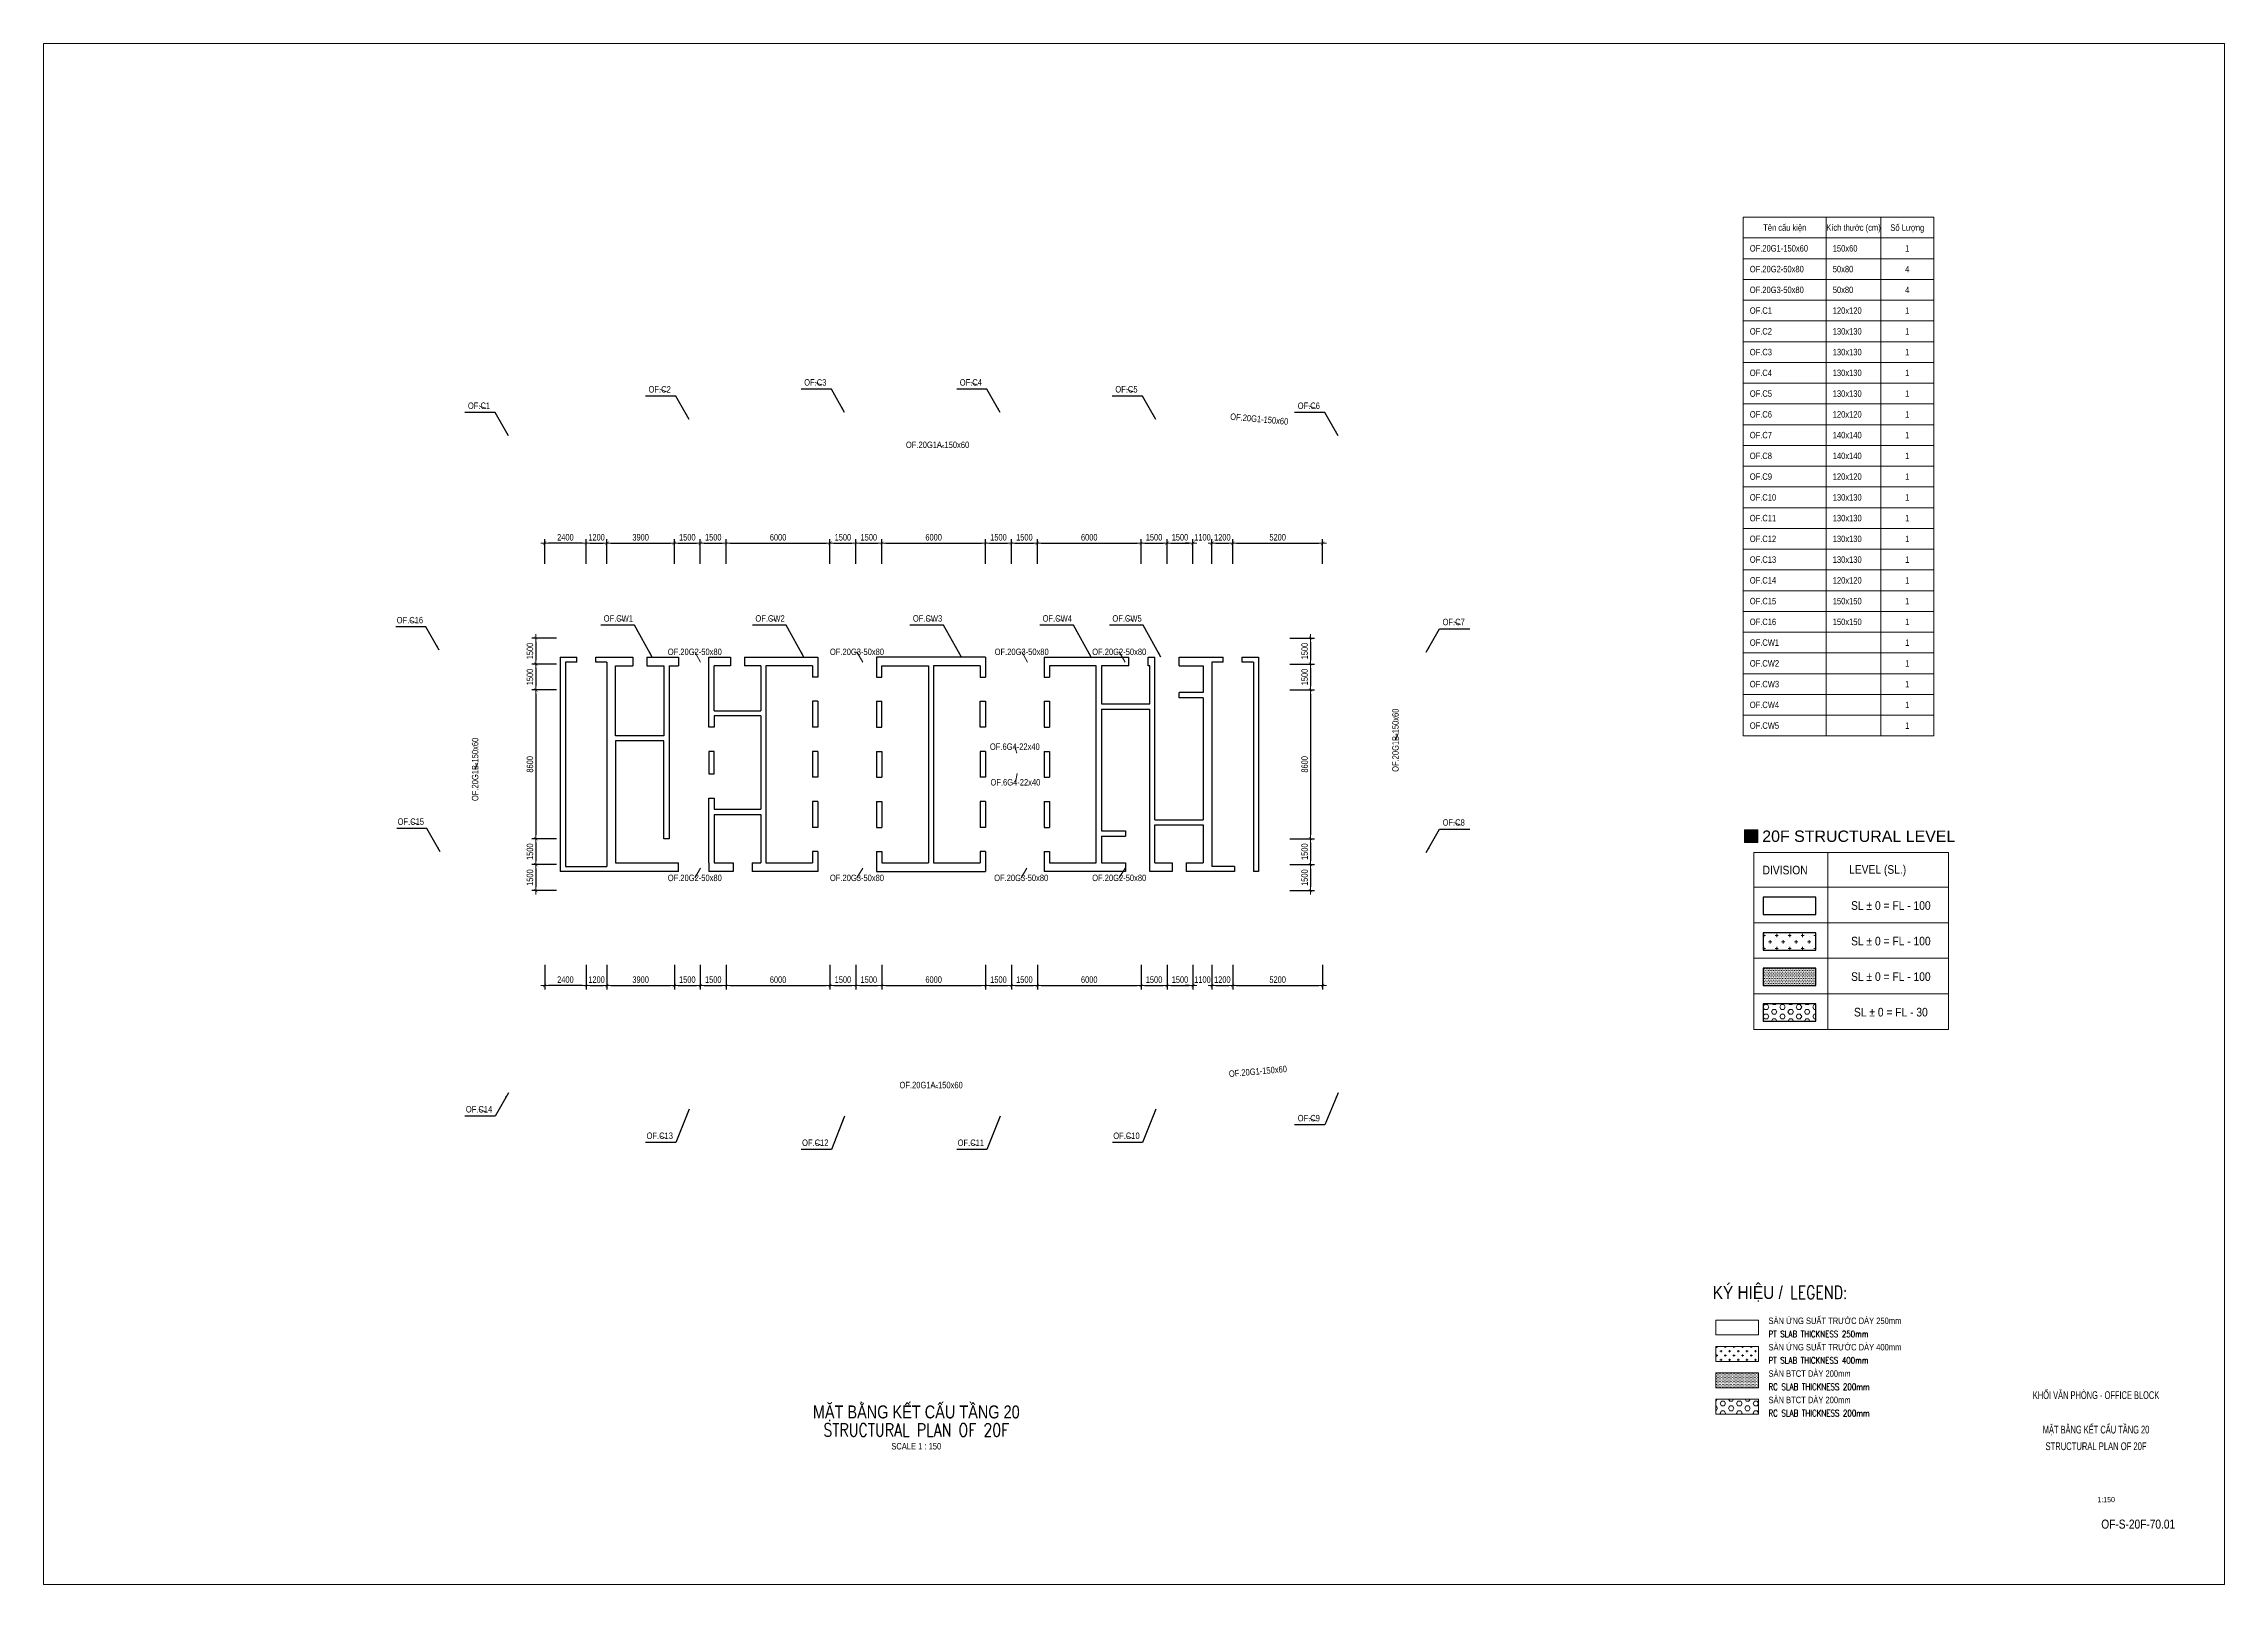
# Paper-space layout 'Layout1' of a CAD drawing. Header units: millimetres. Extents: x 0 to 841, y 0 to 594.
# The model-space entities are those that its viewports show. They can reach past a viewport. Long polylines and large blocks are cut down to what shows.
import ezdxf
from ezdxf.enums import TextEntityAlignment as Align

# ---------------------------------------------------------------- set-up
doc = ezdxf.new("R2010")
doc.units = ezdxf.units.MM
doc.layers.get('0').update_dxf_attribs({"lineweight": 20})
doc.layers.get('Defpoints').update_dxf_attribs({"color": 151, "lineweight": 9})
doc.layers.add('$0$2020-08-14', color=2, linetype='Continuous', plot=False)
for name, color, linetype in [('$0$FOOTING BOTTOM LEVEL$0$@ SL+100 EL-1.3', 11, 'Continuous'), ('$0$FOOTING BOTTOM LEVEL$0$@ SL+300 EL-1.1', 41, 'Continuous'), ('X-CORE_20F$0$A-CON', 2, 'Continuous')]:
    doc.layers.add(name, color=color, linetype=linetype)
for name, color, linetype, lineweight in [('$0$NDC_S_HATCH MATERIAL', 251, 'Continuous', 13), ('$1$NDC_S_THIN LINE', 8, 'Continuous', 9), ('$3$NDC_S_VN TEXT', 7, 'Continuous', 20), ('NDC_S_ANNO', 7, 'Continuous', 20), ('NDC_S_CONTINUOUS', 3, 'Continuous', 20), ('NDC_S_DIM', 1, 'Continuous', 15), ('NDC_S_ENG TEXT', 2, 'Continuous', 20), ('NDC_S_ENG TITLE', 3, 'Continuous', 20), ('NDC_S_HATCH MATERIAL', 8, 'Continuous', 13), ('NDC_S_TEXT SYMBOL', 7, 'Continuous', 20), ('NDC_S_VN TEXT', 7, 'Continuous', 20), ('NDC_S_VN TITLE', 6, 'Continuous', 35), ('NDC_Table', 3, 'Continuous', 20)]:
    doc.layers.add(name, color=color, linetype=linetype, lineweight=lineweight)
doc.styles.add('$0$FOOTING BOTTOM LEVEL$0$AREA MENSURATION$0$Style-Arial', font='arial.ttf')
doc.styles.add('$0$NDC_ARIAL', font='arial.ttf', dxfattribs={"width": 0.85})
doc.styles.add('ARIAL', font='arial.ttf', dxfattribs={"width": 0.8})
doc.styles.add('NDC_ANNO', font='', dxfattribs={"width": 0.8})
doc.styles.add('NDC_ARIAL', font='arial.ttf', dxfattribs={"width": 0.85})
doc.styles.add('NDC_DIM', font='', dxfattribs={"width": 0.75})
doc.styles.add('NDC_EN TXT', font='romans.shx', dxfattribs={"width": 0.8})
doc.styles.add('NDC_VIE TXT', font='arial.ttf', dxfattribs={"width": 0.8})
doc.styles.get('NDC_ANNO').set_extended_font_data('Dotum')
doc.styles.get('NDC_DIM').set_extended_font_data('Dotum')
doc.dimstyles.new('NDC_dim_150', dxfattribs={"dimscale": 150, "dimtxt": 2.5, "dimasz": 1.5, "dimexe": 1.5, "dimexo": 2.5, "dimgap": 1, "dimtad": 1, "dimdec": 0, "dimzin": 0, "dimdsep": 46, "dimtxsty": 'NDC_DIM', "dimblk": 'DIMMARK', "dimcen": 0.09, "dimdle": 1.2, "dimclrd": 1, "dimclre": 1, "dimclrt": 3, "dimadec": 0, "dimazin": 0, "dimtfac": 1, "dimtdec": 0, "dimtix": 1, "dimtofl": 0, "dimtmove": 0, "dimatfit": 3, "dimfxl": 8, "dimfxlon": 1, "dimtolj": 1, "dimtzin": 0, "dimarcsym": 0})
doc.dimstyles.new('NDC_dim_iso', dxfattribs={"dimtxt": 2.5, "dimasz": 1, "dimexe": 1.5, "dimexo": 2.5, "dimgap": 1, "dimtad": 1, "dimdec": 0, "dimzin": 0, "dimdsep": 46, "dimtxsty": 'NDC_DIM', "dimblk": 'DIMMARK', "dimcen": 0.09, "dimdle": 1.2, "dimclrd": 1, "dimclre": 1, "dimclrt": 3, "dimadec": 0, "dimazin": 0, "dimtfac": 1, "dimtdec": 0, "dimtix": 1, "dimtofl": 0, "dimtmove": 0, "dimatfit": 3, "dimfxl": 8, "dimfxlon": 1, "dimtolj": 1, "dimtzin": 0, "dimarcsym": 0})

psp = doc.layouts.get("Layout1")

# ---------------------------------------------------------------- texts
at = {"color": 1, "linetype": 'Continuous', "style": 'NDC_ARIAL', "width": 0.85}
psp.add_text('1:150', height=2, dxfattribs=at).set_placement((795.4, 32.69), align=Align.MIDDLE_CENTER)
at = {"color": 1, "linetype": 'Continuous', "char_height": 3, "style": 'NDC_ARIAL'}
for s, insert, width, attachment_point in [('{\\W0.6;KHỐI VĂN PHÒNG - OFFICE BLOCK}', (791.5, 72.93), 79.0015, 5), ('{\\W0.6;MẶT BẰNG KẾT CẤU TẦNG 20}', (791.5, 61.17), 69.0096, 2), ('{\\W0.7;STRUCTURAL PLAN OF 20F}', (791.5, 51.72), 65.5189, 8)]:
    psp.add_mtext(s, dxfattribs=dict(at, insert=insert, width=width, attachment_point=attachment_point))
at = {"color": 1, "linetype": 'Continuous', "insert": (822, 23.2), "char_height": 3.5, "attachment_point": 6, "style": 'NDC_ARIAL'}
psp.add_mtext('{\\W0.8;OF-S-20F-70.01}', dxfattribs=at)

msp = doc.modelspace()

# ---------------------------------------------------------------- texts
at = {"style": '$0$FOOTING BOTTOM LEVEL$0$AREA MENSURATION$0$Style-Arial'}
msp.add_text('20F STRUCTURAL LEVEL', height=660, dxfattribs=at).set_placement((107131.7, 54173.5), align=Align.TOP_LEFT)
at = {"layer": 'NDC_S_ANNO', "style": 'ARIAL', "width": 0.8}
for rotation, p in [(354.911954, (78034.8, 77967.5)), (4.971603, (77954.9, 40247.8))]:
    msp.add_text('OF.20G1-150x60', height=375, rotation=rotation, dxfattribs=at).set_placement(p, align=Align.MIDDLE_CENTER)
at = {"layer": 'NDC_S_ENG TEXT', "attachment_point": 1, "line_spacing_factor": 0.7, "style": 'NDC_EN TXT'}
for s, insert, char_height in [('LEGEND:', (108737.2, 27833.5), 750), ('PT SLAB THICKNESS 250mm', (107494.5, 25244.2), 375), ('PT SLAB THICKNESS 400mm', (107494.5, 23718.2), 375), ('RC SLAB THICKNESS 200mm', (107494.5, 22192.2), 375), ('RC SLAB THICKNESS 200mm', (107494.5, 20666.2), 375)]:
    msp.add_mtext_dynamic_manual_height_columns(s, width=11151.525, gutter_width=10, heights=[0], dxfattribs=dict(at, insert=insert, char_height=char_height))
at = {"layer": 'NDC_S_VN TEXT', "style": 'NDC_ARIAL', "width": 0.8}
for s, p in [('Tên cấu kiện', (108435.3, 89040.2)), ('Kích thước (cm)', (112410.3, 89040.2)), ('Số Lượng', (115522.8, 89040.2)), ('1', (115522.8, 87840.2)), ('4', (115522.8, 86640.2)), ('4', (115522.8, 85440.2)), ('1', (115522.8, 84240.2)), ('1', (115522.8, 83040.2)), ('1', (115522.8, 81840.2)), ('1', (115522.8, 80640.2)), ('1', (115522.8, 79440.2)), ('1', (115522.8, 78240.2)), ('1', (115522.8, 77040.2)), ('1', (115522.8, 75840.2)), ('1', (115522.8, 74640.2)), ('1', (115522.8, 73440.2)), ('1', (115522.8, 72240.2)), ('1', (115522.8, 71040.2)), ('1', (115522.8, 69840.2)), ('1', (115522.8, 68640.2)), ('1', (115522.8, 67440.2)), ('1', (115522.8, 66240.2)), ('1', (115522.8, 65040.2)), ('1', (115522.8, 63840.2)), ('1', (115522.8, 62640.2)), ('1', (115522.8, 61440.2)), ('1', (115522.8, 60240.2))]:
    msp.add_text(s, height=375, dxfattribs=at).set_placement(p, align=Align.MIDDLE_CENTER)
for s, p in [('OF.20G1-150x60', (106410.3, 87840.2)), ('150x60', (111210.3, 87840.2)), ('OF.20G2-50x80', (106410.3, 86640.2)), ('50x80', (111210.3, 86640.2)), ('OF.20G3-50x80', (106410.3, 85440.2)), ('50x80', (111210.3, 85440.2)), ('OF.C1', (106410.3, 84240.2)), ('120x120', (111210.3, 84240.2)), ('OF.C2', (106410.3, 83040.2)), ('OF.C3', (106410.3, 81840.2)), ('130x130', (111210.3, 83040.2)), ('130x130', (111210.3, 81840.2)), ('OF.C4', (106410.3, 80640.2)), ('130x130', (111210.3, 80640.2)), ('OF.C5', (106410.3, 79440.2)), ('130x130', (111210.3, 79440.2)), ('OF.C6', (106410.3, 78240.2)), ('120x120', (111210.3, 78240.2)), ('OF.C7', (106410.3, 77040.2)), ('140x140', (111210.3, 77040.2)), ('OF.C8', (106410.3, 75840.2)), ('140x140', (111210.3, 75840.2)), ('OF.C9', (106410.3, 74640.2)), ('120x120', (111210.3, 74640.2)), ('OF.C10', (106410.3, 73440.2)), ('130x130', (111210.3, 73440.2)), ('OF.C11', (106410.3, 72240.2)), ('130x130', (111210.3, 72240.2)), ('OF.C12', (106410.3, 71040.2)), ('130x130', (111210.3, 71040.2)), ('OF.C13', (106410.3, 69840.2)), ('130x130', (111210.3, 69840.2)), ('OF.C14', (106410.3, 68640.2)), ('120x120', (111210.3, 68640.2)), ('OF.C15', (106410.3, 67440.2)), ('150x150', (111210.3, 67440.2)), ('OF.C16', (106410.3, 66240.2)), ('150x150', (111210.3, 66240.2)), ('OF.CW1', (106410.3, 65040.2)), ('OF.CW2', (106410.3, 63840.2)), ('OF.CW3', (106410.3, 62640.2)), ('OF.CW4', (106410.3, 61440.2)), ('OF.CW5', (106410.3, 60240.2))]:
    msp.add_text(s, height=375, dxfattribs=at).set_placement(p, align=Align.MIDDLE_LEFT)
at = {"layer": 'NDC_S_VN TEXT', "style": 'NDC_VIE TXT', "width": 0.85}
msp.add_text('KÝ HIỆU /', height=750, dxfattribs=at).set_placement((104265.2, 27833.5), align=Align.TOP_LEFT)
at = {"layer": 'NDC_S_VN TEXT', "char_height": 375, "attachment_point": 1, "style": 'NDC_VIE TXT'}
for s, insert in [('SÀN ỨNG SUẤT TRƯỚC DÀY 250mm', (107494.5, 26007.6)), ('SÀN ỨNG SUẤT TRƯỚC DÀY 400mm', (107494.5, 24481.6)), ('SÀN BTCT DÀY 200mm', (107494.5, 22955.6)), ('SÀN BTCT DÀY 200mm', (107494.5, 21429.6))]:
    msp.add_mtext_dynamic_manual_height_columns(s, width=8485.707, gutter_width=10, heights=[0], dxfattribs=dict(at, insert=insert))

# ---------------------------------------------------------------- blocks, each defined once
blk = doc.blocks.new('Drawing name_symbol')
at = {"layer": 'NDC_S_ENG TITLE', "style": 'NDC_EN TXT', "width": 0.8}
blk.add_attdef('SECTDET1', text='', height=5, dxfattribs=at).set_placement((0, 1.01), align=Align.CENTER)
at = {"layer": 'NDC_S_TEXT SYMBOL', "lineweight": 25, "style": 'NDC_ANNO', "width": 0.8}
blk.add_attdef('SSCALE', text='', height=2.5, dxfattribs=at).set_placement((0, -4), align=Align.CENTER)
at = {"layer": 'NDC_S_VN TITLE', "style": 'NDC_VIE TXT', "width": 0.8}
blk.add_attdef('SECTDET2', text='', height=5, dxfattribs=at).set_placement((0, 7.97), align=Align.CENTER)
blk = doc.blocks.new('DIMMARK')
at = {"layer": 'NDC_S_DIM', "color": 1}
blk.add_line((-1.5, 0), (1, 0), dxfattribs=at)
at = {"layer": 'NDC_S_DIM', "color": 2, "const_width": 0.1}
blk.add_lwpolyline([(-0.42, -0.42), (0.42, 0.42)], dxfattribs=at)
blk = doc.blocks.new('*D226')
at = {"layer": 'Defpoints', "color": 0, "transparency": 16777216}
for p in [(44200, 70789), (40300, 64200), (44200, 64200)]:
    blk.add_point(p, dxfattribs=at)
at = {"layer": 'NDC_S_DIM', "color": 1, "lineweight": -2, "transparency": 16777216}
for p, q in [((40300, 69589), (40300, 71014)), ((40525, 70789), (43975, 70789)), ((44200, 69589), (44200, 71014))]:
    blk.add_line(p, q, dxfattribs=at)
at = {"layer": 'NDC_S_DIM', "color": 1, "lineweight": -2, "transparency": 16777216, "xscale": 225, "yscale": 225, "zscale": 225, "rotation": 180}
blk.add_blockref('DIMMARK', (40300, 70789), dxfattribs=at)
at = {"layer": 'NDC_S_DIM', "color": 1, "lineweight": -2, "transparency": 16777216, "xscale": 225, "yscale": 225, "zscale": 225}
blk.add_blockref('DIMMARK', (44200, 70789), dxfattribs=at)
at = {"layer": 'NDC_S_DIM', "color": 3, "transparency": 16777216, "insert": (42250, 71127), "char_height": 375, "attachment_point": 5, "style": 'NDC_DIM'}
blk.add_mtext('\\A1;3900', dxfattribs=at)
blk = doc.blocks.new('*D227')
at = {"layer": 'Defpoints', "color": 0, "transparency": 16777216}
for p in [(45700, 70789), (44200, 64200), (45700, 64200)]:
    blk.add_point(p, dxfattribs=at)
at = {"layer": 'NDC_S_DIM', "color": 1, "lineweight": -2, "transparency": 16777216}
for p, q in [((44200, 69589), (44200, 71014)), ((44425, 70789), (45475, 70789)), ((45700, 69589), (45700, 71014))]:
    blk.add_line(p, q, dxfattribs=at)
at = {"layer": 'NDC_S_DIM', "color": 1, "lineweight": -2, "transparency": 16777216, "xscale": 225, "yscale": 225, "zscale": 225, "rotation": 180}
blk.add_blockref('DIMMARK', (44200, 70789), dxfattribs=at)
at = {"layer": 'NDC_S_DIM', "color": 1, "lineweight": -2, "transparency": 16777216, "xscale": 225, "yscale": 225, "zscale": 225}
blk.add_blockref('DIMMARK', (45700, 70789), dxfattribs=at)
at = {"layer": 'NDC_S_DIM', "color": 3, "transparency": 16777216, "insert": (44950, 71127), "char_height": 375, "attachment_point": 5, "style": 'NDC_DIM'}
blk.add_mtext('\\A1;1500', dxfattribs=at)
blk = doc.blocks.new('*D228')
at = {"layer": 'Defpoints', "color": 0, "transparency": 16777216}
for p in [(47200, 70789), (45700, 64200), (47200, 64200)]:
    blk.add_point(p, dxfattribs=at)
at = {"layer": 'NDC_S_DIM', "color": 1, "lineweight": -2, "transparency": 16777216}
for p, q in [((45700, 69589), (45700, 71014)), ((45925, 70789), (46975, 70789)), ((47200, 69589), (47200, 71014))]:
    blk.add_line(p, q, dxfattribs=at)
at = {"layer": 'NDC_S_DIM', "color": 1, "lineweight": -2, "transparency": 16777216, "xscale": 225, "yscale": 225, "zscale": 225, "rotation": 180}
blk.add_blockref('DIMMARK', (45700, 70789), dxfattribs=at)
at = {"layer": 'NDC_S_DIM', "color": 1, "lineweight": -2, "transparency": 16777216, "xscale": 225, "yscale": 225, "zscale": 225}
blk.add_blockref('DIMMARK', (47200, 70789), dxfattribs=at)
at = {"layer": 'NDC_S_DIM', "color": 3, "transparency": 16777216, "insert": (46450, 71127), "char_height": 375, "attachment_point": 5, "style": 'NDC_DIM'}
blk.add_mtext('\\A1;1500', dxfattribs=at)
blk = doc.blocks.new('*D229')
at = {"layer": 'Defpoints', "color": 0, "transparency": 16777216}
for p in [(53200, 70789), (47200, 64200), (53200, 64200)]:
    blk.add_point(p, dxfattribs=at)
at = {"layer": 'NDC_S_DIM', "color": 1, "lineweight": -2, "transparency": 16777216}
for p, q in [((47200, 69589), (47200, 71014)), ((47425, 70789), (52975, 70789)), ((53200, 69589), (53200, 71014))]:
    blk.add_line(p, q, dxfattribs=at)
at = {"layer": 'NDC_S_DIM', "color": 1, "lineweight": -2, "transparency": 16777216, "xscale": 225, "yscale": 225, "zscale": 225, "rotation": 180}
blk.add_blockref('DIMMARK', (47200, 70789), dxfattribs=at)
at = {"layer": 'NDC_S_DIM', "color": 1, "lineweight": -2, "transparency": 16777216, "xscale": 225, "yscale": 225, "zscale": 225}
blk.add_blockref('DIMMARK', (53200, 70789), dxfattribs=at)
at = {"layer": 'NDC_S_DIM', "color": 3, "transparency": 16777216, "insert": (50200, 71127), "char_height": 375, "attachment_point": 5, "style": 'NDC_DIM'}
blk.add_mtext('\\A1;6000', dxfattribs=at)
blk = doc.blocks.new('*D230')
at = {"layer": 'Defpoints', "color": 0, "transparency": 16777216}
for p in [(54700, 70789), (53200, 64200), (54700, 64200)]:
    blk.add_point(p, dxfattribs=at)
at = {"layer": 'NDC_S_DIM', "color": 1, "lineweight": -2, "transparency": 16777216}
for p, q in [((53200, 69589), (53200, 71014)), ((53425, 70789), (54475, 70789)), ((54700, 69589), (54700, 71014))]:
    blk.add_line(p, q, dxfattribs=at)
at = {"layer": 'NDC_S_DIM', "color": 1, "lineweight": -2, "transparency": 16777216, "xscale": 225, "yscale": 225, "zscale": 225, "rotation": 180}
blk.add_blockref('DIMMARK', (53200, 70789), dxfattribs=at)
at = {"layer": 'NDC_S_DIM', "color": 1, "lineweight": -2, "transparency": 16777216, "xscale": 225, "yscale": 225, "zscale": 225}
blk.add_blockref('DIMMARK', (54700, 70789), dxfattribs=at)
at = {"layer": 'NDC_S_DIM', "color": 3, "transparency": 16777216, "insert": (53950, 71127), "char_height": 375, "attachment_point": 5, "style": 'NDC_DIM'}
blk.add_mtext('\\A1;1500', dxfattribs=at)
blk = doc.blocks.new('*D231')
at = {"layer": 'Defpoints', "color": 0, "transparency": 16777216}
for p in [(62200, 70789), (56200, 64200), (62200, 64200)]:
    blk.add_point(p, dxfattribs=at)
at = {"layer": 'NDC_S_DIM', "color": 1, "lineweight": -2, "transparency": 16777216}
for p, q in [((56200, 69589), (56200, 71014)), ((56425, 70789), (61975, 70789)), ((62200, 69589), (62200, 71014))]:
    blk.add_line(p, q, dxfattribs=at)
at = {"layer": 'NDC_S_DIM', "color": 1, "lineweight": -2, "transparency": 16777216, "xscale": 225, "yscale": 225, "zscale": 225, "rotation": 180}
blk.add_blockref('DIMMARK', (56200, 70789), dxfattribs=at)
at = {"layer": 'NDC_S_DIM', "color": 1, "lineweight": -2, "transparency": 16777216, "xscale": 225, "yscale": 225, "zscale": 225}
blk.add_blockref('DIMMARK', (62200, 70789), dxfattribs=at)
at = {"layer": 'NDC_S_DIM', "color": 3, "transparency": 16777216, "insert": (59200, 71127), "char_height": 375, "attachment_point": 5, "style": 'NDC_DIM'}
blk.add_mtext('\\A1;6000', dxfattribs=at)
blk = doc.blocks.new('*D232')
at = {"layer": 'Defpoints', "color": 0, "transparency": 16777216}
for p in [(63700, 70789), (62200, 64200), (63700, 64200)]:
    blk.add_point(p, dxfattribs=at)
at = {"layer": 'NDC_S_DIM', "color": 1, "lineweight": -2, "transparency": 16777216}
for p, q in [((62200, 69589), (62200, 71014)), ((62425, 70789), (63475, 70789)), ((63700, 69589), (63700, 71014))]:
    blk.add_line(p, q, dxfattribs=at)
at = {"layer": 'NDC_S_DIM', "color": 1, "lineweight": -2, "transparency": 16777216, "xscale": 225, "yscale": 225, "zscale": 225, "rotation": 180}
blk.add_blockref('DIMMARK', (62200, 70789), dxfattribs=at)
at = {"layer": 'NDC_S_DIM', "color": 1, "lineweight": -2, "transparency": 16777216, "xscale": 225, "yscale": 225, "zscale": 225}
blk.add_blockref('DIMMARK', (63700, 70789), dxfattribs=at)
at = {"layer": 'NDC_S_DIM', "color": 3, "transparency": 16777216, "insert": (62950, 71127), "char_height": 375, "attachment_point": 5, "style": 'NDC_DIM'}
blk.add_mtext('\\A1;1500', dxfattribs=at)
blk = doc.blocks.new('*D233')
at = {"layer": 'Defpoints', "color": 0, "transparency": 16777216}
for p in [(65200, 70789), (63700, 64200), (65200, 64200)]:
    blk.add_point(p, dxfattribs=at)
at = {"layer": 'NDC_S_DIM', "color": 1, "lineweight": -2, "transparency": 16777216}
for p, q in [((63700, 69589), (63700, 71014)), ((63925, 70789), (64975, 70789)), ((65200, 69589), (65200, 71014))]:
    blk.add_line(p, q, dxfattribs=at)
at = {"layer": 'NDC_S_DIM', "color": 1, "lineweight": -2, "transparency": 16777216, "xscale": 225, "yscale": 225, "zscale": 225, "rotation": 180}
blk.add_blockref('DIMMARK', (63700, 70789), dxfattribs=at)
at = {"layer": 'NDC_S_DIM', "color": 1, "lineweight": -2, "transparency": 16777216, "xscale": 225, "yscale": 225, "zscale": 225}
blk.add_blockref('DIMMARK', (65200, 70789), dxfattribs=at)
at = {"layer": 'NDC_S_DIM', "color": 3, "transparency": 16777216, "insert": (64450, 71127), "char_height": 375, "attachment_point": 5, "style": 'NDC_DIM'}
blk.add_mtext('\\A1;1500', dxfattribs=at)
blk = doc.blocks.new('*D234')
at = {"layer": 'Defpoints', "color": 0, "transparency": 16777216}
for p in [(71200, 70789), (65200, 64200), (71200, 64200)]:
    blk.add_point(p, dxfattribs=at)
at = {"layer": 'NDC_S_DIM', "color": 1, "lineweight": -2, "transparency": 16777216}
for p, q in [((65200, 69589), (65200, 71014)), ((65425, 70789), (70975, 70789)), ((71200, 69589), (71200, 71014))]:
    blk.add_line(p, q, dxfattribs=at)
at = {"layer": 'NDC_S_DIM', "color": 1, "lineweight": -2, "transparency": 16777216, "xscale": 225, "yscale": 225, "zscale": 225, "rotation": 180}
blk.add_blockref('DIMMARK', (65200, 70789), dxfattribs=at)
at = {"layer": 'NDC_S_DIM', "color": 1, "lineweight": -2, "transparency": 16777216, "xscale": 225, "yscale": 225, "zscale": 225}
blk.add_blockref('DIMMARK', (71200, 70789), dxfattribs=at)
at = {"layer": 'NDC_S_DIM', "color": 3, "transparency": 16777216, "insert": (68200, 71127), "char_height": 375, "attachment_point": 5, "style": 'NDC_DIM'}
blk.add_mtext('\\A1;6000', dxfattribs=at)
blk = doc.blocks.new('*D235')
at = {"layer": 'Defpoints', "color": 0, "transparency": 16777216}
for p in [(72700, 70789), (71200, 64200), (72700, 64200)]:
    blk.add_point(p, dxfattribs=at)
at = {"layer": 'NDC_S_DIM', "color": 1, "lineweight": -2, "transparency": 16777216}
for p, q in [((71200, 69589), (71200, 71014)), ((71425, 70789), (72475, 70789)), ((72700, 69589), (72700, 71014))]:
    blk.add_line(p, q, dxfattribs=at)
at = {"layer": 'NDC_S_DIM', "color": 1, "lineweight": -2, "transparency": 16777216, "xscale": 225, "yscale": 225, "zscale": 225, "rotation": 180}
blk.add_blockref('DIMMARK', (71200, 70789), dxfattribs=at)
at = {"layer": 'NDC_S_DIM', "color": 1, "lineweight": -2, "transparency": 16777216, "xscale": 225, "yscale": 225, "zscale": 225}
blk.add_blockref('DIMMARK', (72700, 70789), dxfattribs=at)
at = {"layer": 'NDC_S_DIM', "color": 3, "transparency": 16777216, "insert": (71950, 71127), "char_height": 375, "attachment_point": 5, "style": 'NDC_DIM'}
blk.add_mtext('\\A1;1500', dxfattribs=at)
blk = doc.blocks.new('*D236')
at = {"layer": 'Defpoints', "color": 0, "transparency": 16777216}
for p in [(74200, 70789), (72700, 64200), (74200, 64200)]:
    blk.add_point(p, dxfattribs=at)
at = {"layer": 'NDC_S_DIM', "color": 1, "lineweight": -2, "transparency": 16777216}
for p, q in [((72700, 69589), (72700, 71014)), ((72925, 70789), (73975, 70789)), ((74200, 69589), (74200, 71014))]:
    blk.add_line(p, q, dxfattribs=at)
at = {"layer": 'NDC_S_DIM', "color": 1, "lineweight": -2, "transparency": 16777216, "xscale": 225, "yscale": 225, "zscale": 225, "rotation": 180}
blk.add_blockref('DIMMARK', (72700, 70789), dxfattribs=at)
at = {"layer": 'NDC_S_DIM', "color": 1, "lineweight": -2, "transparency": 16777216, "xscale": 225, "yscale": 225, "zscale": 225}
blk.add_blockref('DIMMARK', (74200, 70789), dxfattribs=at)
at = {"layer": 'NDC_S_DIM', "color": 3, "transparency": 16777216, "insert": (73450, 71127), "char_height": 375, "attachment_point": 5, "style": 'NDC_DIM'}
blk.add_mtext('\\A1;1500', dxfattribs=at)
blk = doc.blocks.new('*D237')
at = {"layer": 'Defpoints', "color": 0, "transparency": 16777216}
for p in [(75300, 70789), (74200, 64200), (75300, 64200)]:
    blk.add_point(p, dxfattribs=at)
at = {"layer": 'NDC_S_DIM', "color": 1, "lineweight": -2, "transparency": 16777216}
for p, q in [((73975, 70789), (73750, 70789)), ((74200, 69589), (74200, 71014)), ((75300, 69589), (75300, 71014)), ((75525, 70789), (75750, 70789))]:
    blk.add_line(p, q, dxfattribs=at)
at = {"layer": 'NDC_S_DIM', "color": 1, "lineweight": -2, "transparency": 16777216, "xscale": 225, "yscale": 225, "zscale": 225}
blk.add_blockref('DIMMARK', (74200, 70789), dxfattribs=at)
at = {"layer": 'NDC_S_DIM', "color": 1, "lineweight": -2, "transparency": 16777216, "xscale": 225, "yscale": 225, "zscale": 225, "rotation": 180}
blk.add_blockref('DIMMARK', (75300, 70789), dxfattribs=at)
at = {"layer": 'NDC_S_DIM', "color": 3, "transparency": 16777216, "insert": (74750, 71127), "char_height": 375, "attachment_point": 5, "style": 'NDC_DIM'}
blk.add_mtext('\\A1;1100', dxfattribs=at)
blk = doc.blocks.new('*D238')
at = {"layer": 'Defpoints', "color": 0, "transparency": 16777216}
for p in [(74200, 65300), (74200, 63800), (81000, 63800)]:
    blk.add_point(p, dxfattribs=at)
at = {"layer": 'NDC_S_DIM', "color": 1, "lineweight": -2, "transparency": 16777216}
for p, q in [((79800, 65300), (81225, 65300)), ((81000, 65075), (81000, 64025)), ((79800, 63800), (81225, 63800))]:
    blk.add_line(p, q, dxfattribs=at)
at = {"layer": 'NDC_S_DIM', "color": 1, "lineweight": -2, "transparency": 16777216, "xscale": 225, "yscale": 225, "zscale": 225}
for p, rotation in [((81000, 65300), 90), ((81000, 63800), 270)]:
    blk.add_blockref('DIMMARK', p, dxfattribs=dict(at, rotation=rotation))
at = {"layer": 'NDC_S_DIM', "color": 3, "transparency": 16777216, "insert": (80662, 64550), "char_height": 375, "attachment_point": 5, "rotation": 90, "style": 'NDC_DIM'}
blk.add_mtext('\\A1;1500', dxfattribs=at)
blk = doc.blocks.new('*D239')
at = {"layer": 'Defpoints', "color": 0, "transparency": 16777216}
for p in [(74200, 63800), (74200, 62300), (81000, 62300)]:
    blk.add_point(p, dxfattribs=at)
at = {"layer": 'NDC_S_DIM', "color": 1, "lineweight": -2, "transparency": 16777216}
for p, q in [((79800, 63800), (81225, 63800)), ((81000, 63575), (81000, 62525)), ((79800, 62300), (81225, 62300))]:
    blk.add_line(p, q, dxfattribs=at)
at = {"layer": 'NDC_S_DIM', "color": 1, "lineweight": -2, "transparency": 16777216, "xscale": 225, "yscale": 225, "zscale": 225}
for p, rotation in [((81000, 63800), 90), ((81000, 62300), 270)]:
    blk.add_blockref('DIMMARK', p, dxfattribs=dict(at, rotation=rotation))
at = {"layer": 'NDC_S_DIM', "color": 3, "transparency": 16777216, "insert": (80662, 63050), "char_height": 375, "attachment_point": 5, "rotation": 90, "style": 'NDC_DIM'}
blk.add_mtext('\\A1;1500', dxfattribs=at)
blk = doc.blocks.new('*D240')
at = {"layer": 'Defpoints', "color": 0, "transparency": 16777216}
for p in [(74200, 62300), (74200, 53700), (81000, 53700)]:
    blk.add_point(p, dxfattribs=at)
at = {"layer": 'NDC_S_DIM', "color": 1, "lineweight": -2, "transparency": 16777216}
for p, q in [((79800, 62300), (81225, 62300)), ((81000, 62075), (81000, 53925)), ((79800, 53700), (81225, 53700))]:
    blk.add_line(p, q, dxfattribs=at)
at = {"layer": 'NDC_S_DIM', "color": 1, "lineweight": -2, "transparency": 16777216, "xscale": 225, "yscale": 225, "zscale": 225}
for p, rotation in [((81000, 62300), 90), ((81000, 53700), 270)]:
    blk.add_blockref('DIMMARK', p, dxfattribs=dict(at, rotation=rotation))
at = {"layer": 'NDC_S_DIM', "color": 3, "transparency": 16777216, "insert": (80662, 58000), "char_height": 375, "attachment_point": 5, "rotation": 90, "style": 'NDC_DIM'}
blk.add_mtext('\\A1;8600', dxfattribs=at)
blk = doc.blocks.new('*D241')
at = {"layer": 'Defpoints', "color": 0, "transparency": 16777216}
for p in [(74200, 53700), (74200, 52200), (81000, 52200)]:
    blk.add_point(p, dxfattribs=at)
at = {"layer": 'NDC_S_DIM', "color": 1, "lineweight": -2, "transparency": 16777216}
for p, q in [((79800, 53700), (81225, 53700)), ((81000, 53475), (81000, 52425)), ((79800, 52200), (81225, 52200))]:
    blk.add_line(p, q, dxfattribs=at)
at = {"layer": 'NDC_S_DIM', "color": 1, "lineweight": -2, "transparency": 16777216, "xscale": 225, "yscale": 225, "zscale": 225}
for p, rotation in [((81000, 53700), 90), ((81000, 52200), 270)]:
    blk.add_blockref('DIMMARK', p, dxfattribs=dict(at, rotation=rotation))
at = {"layer": 'NDC_S_DIM', "color": 3, "transparency": 16777216, "insert": (80662, 52950), "char_height": 375, "attachment_point": 5, "rotation": 90, "style": 'NDC_DIM'}
blk.add_mtext('\\A1;1500', dxfattribs=at)
blk = doc.blocks.new('*D242')
at = {"layer": 'Defpoints', "color": 0, "transparency": 16777216}
for p in [(74200, 52200), (74200, 50700), (81000, 50700)]:
    blk.add_point(p, dxfattribs=at)
at = {"layer": 'NDC_S_DIM', "color": 1, "lineweight": -2, "transparency": 16777216}
for p, q in [((79800, 52200), (81225, 52200)), ((81000, 51975), (81000, 50925)), ((79800, 50700), (81225, 50700))]:
    blk.add_line(p, q, dxfattribs=at)
at = {"layer": 'NDC_S_DIM', "color": 1, "lineweight": -2, "transparency": 16777216, "xscale": 225, "yscale": 225, "zscale": 225}
for p, rotation in [((81000, 52200), 90), ((81000, 50700), 270)]:
    blk.add_blockref('DIMMARK', p, dxfattribs=dict(at, rotation=rotation))
at = {"layer": 'NDC_S_DIM', "color": 3, "transparency": 16777216, "insert": (80662, 51450), "char_height": 375, "attachment_point": 5, "rotation": 90, "style": 'NDC_DIM'}
blk.add_mtext('\\A1;1500', dxfattribs=at)
blk = doc.blocks.new('*D243')
at = {"layer": 'Defpoints', "color": 0, "transparency": 16777216}
for p in [(56200, 70789), (54700, 64200), (56200, 64200)]:
    blk.add_point(p, dxfattribs=at)
at = {"layer": 'NDC_S_DIM', "color": 1, "lineweight": -2, "transparency": 16777216}
for p, q in [((54700, 69589), (54700, 71014)), ((54925, 70789), (55975, 70789)), ((56200, 69589), (56200, 71014))]:
    blk.add_line(p, q, dxfattribs=at)
at = {"layer": 'NDC_S_DIM', "color": 1, "lineweight": -2, "transparency": 16777216, "xscale": 225, "yscale": 225, "zscale": 225, "rotation": 180}
blk.add_blockref('DIMMARK', (54700, 70789), dxfattribs=at)
at = {"layer": 'NDC_S_DIM', "color": 1, "lineweight": -2, "transparency": 16777216, "xscale": 225, "yscale": 225, "zscale": 225}
blk.add_blockref('DIMMARK', (56200, 70789), dxfattribs=at)
at = {"layer": 'NDC_S_DIM', "color": 3, "transparency": 16777216, "insert": (55450, 71127), "char_height": 375, "attachment_point": 5, "style": 'NDC_DIM'}
blk.add_mtext('\\A1;1500', dxfattribs=at)
blk = doc.blocks.new('*D246')
at = {"layer": 'Defpoints', "color": 0, "transparency": 16777216}
for p in [(40300, 51800), (44200, 51800), (44200, 45211)]:
    blk.add_point(p, dxfattribs=at)
at = {"layer": 'NDC_S_DIM', "color": 1, "lineweight": -2, "transparency": 16777216}
for p, q in [((40300, 46411), (40300, 44986)), ((44200, 46411), (44200, 44986)), ((40525, 45211), (43975, 45211))]:
    blk.add_line(p, q, dxfattribs=at)
at = {"layer": 'NDC_S_DIM', "color": 1, "lineweight": -2, "transparency": 16777216, "xscale": 225, "yscale": 225, "zscale": 225, "rotation": 180}
blk.add_blockref('DIMMARK', (40300, 45211), dxfattribs=at)
at = {"layer": 'NDC_S_DIM', "color": 1, "lineweight": -2, "transparency": 16777216, "xscale": 225, "yscale": 225, "zscale": 225}
blk.add_blockref('DIMMARK', (44200, 45211), dxfattribs=at)
at = {"layer": 'NDC_S_DIM', "color": 3, "transparency": 16777216, "insert": (42250, 45548), "char_height": 375, "attachment_point": 5, "style": 'NDC_DIM'}
blk.add_mtext('\\A1;3900', dxfattribs=at)
blk = doc.blocks.new('*D247')
at = {"layer": 'Defpoints', "color": 0, "transparency": 16777216}
for p in [(44200, 51800), (45700, 51800), (45700, 45211)]:
    blk.add_point(p, dxfattribs=at)
at = {"layer": 'NDC_S_DIM', "color": 1, "lineweight": -2, "transparency": 16777216}
for p, q in [((44200, 46411), (44200, 44986)), ((45700, 46411), (45700, 44986)), ((44425, 45211), (45475, 45211))]:
    blk.add_line(p, q, dxfattribs=at)
at = {"layer": 'NDC_S_DIM', "color": 1, "lineweight": -2, "transparency": 16777216, "xscale": 225, "yscale": 225, "zscale": 225, "rotation": 180}
blk.add_blockref('DIMMARK', (44200, 45211), dxfattribs=at)
at = {"layer": 'NDC_S_DIM', "color": 1, "lineweight": -2, "transparency": 16777216, "xscale": 225, "yscale": 225, "zscale": 225}
blk.add_blockref('DIMMARK', (45700, 45211), dxfattribs=at)
at = {"layer": 'NDC_S_DIM', "color": 3, "transparency": 16777216, "insert": (44950, 45548), "char_height": 375, "attachment_point": 5, "style": 'NDC_DIM'}
blk.add_mtext('\\A1;1500', dxfattribs=at)
blk = doc.blocks.new('*D248')
at = {"layer": 'Defpoints', "color": 0, "transparency": 16777216}
for p in [(45700, 51800), (47200, 51800), (47200, 45211)]:
    blk.add_point(p, dxfattribs=at)
at = {"layer": 'NDC_S_DIM', "color": 1, "lineweight": -2, "transparency": 16777216}
for p, q in [((45700, 46411), (45700, 44986)), ((47200, 46411), (47200, 44986)), ((45925, 45211), (46975, 45211))]:
    blk.add_line(p, q, dxfattribs=at)
at = {"layer": 'NDC_S_DIM', "color": 1, "lineweight": -2, "transparency": 16777216, "xscale": 225, "yscale": 225, "zscale": 225, "rotation": 180}
blk.add_blockref('DIMMARK', (45700, 45211), dxfattribs=at)
at = {"layer": 'NDC_S_DIM', "color": 1, "lineweight": -2, "transparency": 16777216, "xscale": 225, "yscale": 225, "zscale": 225}
blk.add_blockref('DIMMARK', (47200, 45211), dxfattribs=at)
at = {"layer": 'NDC_S_DIM', "color": 3, "transparency": 16777216, "insert": (46450, 45548), "char_height": 375, "attachment_point": 5, "style": 'NDC_DIM'}
blk.add_mtext('\\A1;1500', dxfattribs=at)
blk = doc.blocks.new('*D249')
at = {"layer": 'Defpoints', "color": 0, "transparency": 16777216}
for p in [(47200, 51800), (53200, 51800), (53200, 45211)]:
    blk.add_point(p, dxfattribs=at)
at = {"layer": 'NDC_S_DIM', "color": 1, "lineweight": -2, "transparency": 16777216}
for p, q in [((47200, 46411), (47200, 44986)), ((53200, 46411), (53200, 44986)), ((47425, 45211), (52975, 45211))]:
    blk.add_line(p, q, dxfattribs=at)
at = {"layer": 'NDC_S_DIM', "color": 1, "lineweight": -2, "transparency": 16777216, "xscale": 225, "yscale": 225, "zscale": 225, "rotation": 180}
blk.add_blockref('DIMMARK', (47200, 45211), dxfattribs=at)
at = {"layer": 'NDC_S_DIM', "color": 1, "lineweight": -2, "transparency": 16777216, "xscale": 225, "yscale": 225, "zscale": 225}
blk.add_blockref('DIMMARK', (53200, 45211), dxfattribs=at)
at = {"layer": 'NDC_S_DIM', "color": 3, "transparency": 16777216, "insert": (50200, 45548), "char_height": 375, "attachment_point": 5, "style": 'NDC_DIM'}
blk.add_mtext('\\A1;6000', dxfattribs=at)
blk = doc.blocks.new('*D250')
at = {"layer": 'Defpoints', "color": 0, "transparency": 16777216}
for p in [(53200, 51800), (54700, 51800), (54700, 45211)]:
    blk.add_point(p, dxfattribs=at)
at = {"layer": 'NDC_S_DIM', "color": 1, "lineweight": -2, "transparency": 16777216}
for p, q in [((53200, 46411), (53200, 44986)), ((54700, 46411), (54700, 44986)), ((53425, 45211), (54475, 45211))]:
    blk.add_line(p, q, dxfattribs=at)
at = {"layer": 'NDC_S_DIM', "color": 1, "lineweight": -2, "transparency": 16777216, "xscale": 225, "yscale": 225, "zscale": 225, "rotation": 180}
blk.add_blockref('DIMMARK', (53200, 45211), dxfattribs=at)
at = {"layer": 'NDC_S_DIM', "color": 1, "lineweight": -2, "transparency": 16777216, "xscale": 225, "yscale": 225, "zscale": 225}
blk.add_blockref('DIMMARK', (54700, 45211), dxfattribs=at)
at = {"layer": 'NDC_S_DIM', "color": 3, "transparency": 16777216, "insert": (53950, 45548), "char_height": 375, "attachment_point": 5, "style": 'NDC_DIM'}
blk.add_mtext('\\A1;1500', dxfattribs=at)
blk = doc.blocks.new('*D251')
at = {"layer": 'Defpoints', "color": 0, "transparency": 16777216}
for p in [(56200, 51800), (62200, 51800), (62200, 45211)]:
    blk.add_point(p, dxfattribs=at)
at = {"layer": 'NDC_S_DIM', "color": 1, "lineweight": -2, "transparency": 16777216}
for p, q in [((56200, 46411), (56200, 44986)), ((62200, 46411), (62200, 44986)), ((56425, 45211), (61975, 45211))]:
    blk.add_line(p, q, dxfattribs=at)
at = {"layer": 'NDC_S_DIM', "color": 1, "lineweight": -2, "transparency": 16777216, "xscale": 225, "yscale": 225, "zscale": 225, "rotation": 180}
blk.add_blockref('DIMMARK', (56200, 45211), dxfattribs=at)
at = {"layer": 'NDC_S_DIM', "color": 1, "lineweight": -2, "transparency": 16777216, "xscale": 225, "yscale": 225, "zscale": 225}
blk.add_blockref('DIMMARK', (62200, 45211), dxfattribs=at)
at = {"layer": 'NDC_S_DIM', "color": 3, "transparency": 16777216, "insert": (59200, 45548), "char_height": 375, "attachment_point": 5, "style": 'NDC_DIM'}
blk.add_mtext('\\A1;6000', dxfattribs=at)
blk = doc.blocks.new('*D252')
at = {"layer": 'Defpoints', "color": 0, "transparency": 16777216}
for p in [(62200, 51800), (63700, 51800), (63700, 45211)]:
    blk.add_point(p, dxfattribs=at)
at = {"layer": 'NDC_S_DIM', "color": 1, "lineweight": -2, "transparency": 16777216}
for p, q in [((62200, 46411), (62200, 44986)), ((63700, 46411), (63700, 44986)), ((62425, 45211), (63475, 45211))]:
    blk.add_line(p, q, dxfattribs=at)
at = {"layer": 'NDC_S_DIM', "color": 1, "lineweight": -2, "transparency": 16777216, "xscale": 225, "yscale": 225, "zscale": 225, "rotation": 180}
blk.add_blockref('DIMMARK', (62200, 45211), dxfattribs=at)
at = {"layer": 'NDC_S_DIM', "color": 1, "lineweight": -2, "transparency": 16777216, "xscale": 225, "yscale": 225, "zscale": 225}
blk.add_blockref('DIMMARK', (63700, 45211), dxfattribs=at)
at = {"layer": 'NDC_S_DIM', "color": 3, "transparency": 16777216, "insert": (62950, 45548), "char_height": 375, "attachment_point": 5, "style": 'NDC_DIM'}
blk.add_mtext('\\A1;1500', dxfattribs=at)
blk = doc.blocks.new('*D253')
at = {"layer": 'Defpoints', "color": 0, "transparency": 16777216}
for p in [(63700, 51800), (65200, 51800), (65200, 45211)]:
    blk.add_point(p, dxfattribs=at)
at = {"layer": 'NDC_S_DIM', "color": 1, "lineweight": -2, "transparency": 16777216}
for p, q in [((63700, 46411), (63700, 44986)), ((65200, 46411), (65200, 44986)), ((63925, 45211), (64975, 45211))]:
    blk.add_line(p, q, dxfattribs=at)
at = {"layer": 'NDC_S_DIM', "color": 1, "lineweight": -2, "transparency": 16777216, "xscale": 225, "yscale": 225, "zscale": 225, "rotation": 180}
blk.add_blockref('DIMMARK', (63700, 45211), dxfattribs=at)
at = {"layer": 'NDC_S_DIM', "color": 1, "lineweight": -2, "transparency": 16777216, "xscale": 225, "yscale": 225, "zscale": 225}
blk.add_blockref('DIMMARK', (65200, 45211), dxfattribs=at)
at = {"layer": 'NDC_S_DIM', "color": 3, "transparency": 16777216, "insert": (64450, 45548), "char_height": 375, "attachment_point": 5, "style": 'NDC_DIM'}
blk.add_mtext('\\A1;1500', dxfattribs=at)
blk = doc.blocks.new('*D254')
at = {"layer": 'Defpoints', "color": 0, "transparency": 16777216}
for p in [(65200, 51800), (71200, 51800), (71200, 45211)]:
    blk.add_point(p, dxfattribs=at)
at = {"layer": 'NDC_S_DIM', "color": 1, "lineweight": -2, "transparency": 16777216}
for p, q in [((65200, 46411), (65200, 44986)), ((71200, 46411), (71200, 44986)), ((65425, 45211), (70975, 45211))]:
    blk.add_line(p, q, dxfattribs=at)
at = {"layer": 'NDC_S_DIM', "color": 1, "lineweight": -2, "transparency": 16777216, "xscale": 225, "yscale": 225, "zscale": 225, "rotation": 180}
blk.add_blockref('DIMMARK', (65200, 45211), dxfattribs=at)
at = {"layer": 'NDC_S_DIM', "color": 1, "lineweight": -2, "transparency": 16777216, "xscale": 225, "yscale": 225, "zscale": 225}
blk.add_blockref('DIMMARK', (71200, 45211), dxfattribs=at)
at = {"layer": 'NDC_S_DIM', "color": 3, "transparency": 16777216, "insert": (68200, 45548), "char_height": 375, "attachment_point": 5, "style": 'NDC_DIM'}
blk.add_mtext('\\A1;6000', dxfattribs=at)
blk = doc.blocks.new('*D255')
at = {"layer": 'Defpoints', "color": 0, "transparency": 16777216}
for p in [(71200, 51800), (72700, 51800), (72700, 45211)]:
    blk.add_point(p, dxfattribs=at)
at = {"layer": 'NDC_S_DIM', "color": 1, "lineweight": -2, "transparency": 16777216}
for p, q in [((71200, 46411), (71200, 44986)), ((72700, 46411), (72700, 44986)), ((71425, 45211), (72475, 45211))]:
    blk.add_line(p, q, dxfattribs=at)
at = {"layer": 'NDC_S_DIM', "color": 1, "lineweight": -2, "transparency": 16777216, "xscale": 225, "yscale": 225, "zscale": 225, "rotation": 180}
blk.add_blockref('DIMMARK', (71200, 45211), dxfattribs=at)
at = {"layer": 'NDC_S_DIM', "color": 1, "lineweight": -2, "transparency": 16777216, "xscale": 225, "yscale": 225, "zscale": 225}
blk.add_blockref('DIMMARK', (72700, 45211), dxfattribs=at)
at = {"layer": 'NDC_S_DIM', "color": 3, "transparency": 16777216, "insert": (71950, 45548), "char_height": 375, "attachment_point": 5, "style": 'NDC_DIM'}
blk.add_mtext('\\A1;1500', dxfattribs=at)
blk = doc.blocks.new('*D256')
at = {"layer": 'Defpoints', "color": 0, "transparency": 16777216}
for p in [(72700, 51800), (74200, 51800), (74200, 45211)]:
    blk.add_point(p, dxfattribs=at)
at = {"layer": 'NDC_S_DIM', "color": 1, "lineweight": -2, "transparency": 16777216}
for p, q in [((72700, 46411), (72700, 44986)), ((74200, 46411), (74200, 44986)), ((72925, 45211), (73975, 45211))]:
    blk.add_line(p, q, dxfattribs=at)
at = {"layer": 'NDC_S_DIM', "color": 1, "lineweight": -2, "transparency": 16777216, "xscale": 225, "yscale": 225, "zscale": 225, "rotation": 180}
blk.add_blockref('DIMMARK', (72700, 45211), dxfattribs=at)
at = {"layer": 'NDC_S_DIM', "color": 1, "lineweight": -2, "transparency": 16777216, "xscale": 225, "yscale": 225, "zscale": 225}
blk.add_blockref('DIMMARK', (74200, 45211), dxfattribs=at)
at = {"layer": 'NDC_S_DIM', "color": 3, "transparency": 16777216, "insert": (73450, 45548), "char_height": 375, "attachment_point": 5, "style": 'NDC_DIM'}
blk.add_mtext('\\A1;1500', dxfattribs=at)
blk = doc.blocks.new('*D257')
at = {"layer": 'Defpoints', "color": 0, "transparency": 16777216}
for p in [(74200, 51800), (75300, 51800), (75300, 45211)]:
    blk.add_point(p, dxfattribs=at)
at = {"layer": 'NDC_S_DIM', "color": 1, "lineweight": -2, "transparency": 16777216}
for p, q in [((74200, 46411), (74200, 44986)), ((75300, 46411), (75300, 44986)), ((73975, 45211), (73750, 45211)), ((75525, 45211), (75750, 45211))]:
    blk.add_line(p, q, dxfattribs=at)
at = {"layer": 'NDC_S_DIM', "color": 1, "lineweight": -2, "transparency": 16777216, "xscale": 225, "yscale": 225, "zscale": 225}
blk.add_blockref('DIMMARK', (74200, 45211), dxfattribs=at)
at = {"layer": 'NDC_S_DIM', "color": 1, "lineweight": -2, "transparency": 16777216, "xscale": 225, "yscale": 225, "zscale": 225, "rotation": 180}
blk.add_blockref('DIMMARK', (75300, 45211), dxfattribs=at)
at = {"layer": 'NDC_S_DIM', "color": 3, "transparency": 16777216, "insert": (74750, 45548), "char_height": 375, "attachment_point": 5, "style": 'NDC_DIM'}
blk.add_mtext('\\A1;1100', dxfattribs=at)
blk = doc.blocks.new('*D258')
at = {"layer": 'Defpoints', "color": 0, "transparency": 16777216}
for p in [(54700, 51800), (56200, 51800), (56200, 45211)]:
    blk.add_point(p, dxfattribs=at)
at = {"layer": 'NDC_S_DIM', "color": 1, "lineweight": -2, "transparency": 16777216}
for p, q in [((54700, 46411), (54700, 44986)), ((56200, 46411), (56200, 44986)), ((54925, 45211), (55975, 45211))]:
    blk.add_line(p, q, dxfattribs=at)
at = {"layer": 'NDC_S_DIM', "color": 1, "lineweight": -2, "transparency": 16777216, "xscale": 225, "yscale": 225, "zscale": 225, "rotation": 180}
blk.add_blockref('DIMMARK', (54700, 45211), dxfattribs=at)
at = {"layer": 'NDC_S_DIM', "color": 1, "lineweight": -2, "transparency": 16777216, "xscale": 225, "yscale": 225, "zscale": 225}
blk.add_blockref('DIMMARK', (56200, 45211), dxfattribs=at)
at = {"layer": 'NDC_S_DIM', "color": 3, "transparency": 16777216, "insert": (55450, 45548), "char_height": 375, "attachment_point": 5, "style": 'NDC_DIM'}
blk.add_mtext('\\A1;1500', dxfattribs=at)
blk = doc.blocks.new('*D259')
at = {"layer": 'Defpoints', "color": 0, "transparency": 16777216}
for p in [(40923, 65300), (36186, 63800), (40800, 63800)]:
    blk.add_point(p, dxfattribs=at)
at = {"layer": 'NDC_S_DIM', "color": 1, "lineweight": -2, "transparency": 16777216}
for p, q in [((37386, 65300), (35961, 65300)), ((36186, 65075), (36186, 64025)), ((37386, 63800), (35961, 63800))]:
    blk.add_line(p, q, dxfattribs=at)
at = {"layer": 'NDC_S_DIM', "color": 1, "lineweight": -2, "transparency": 16777216, "xscale": 225, "yscale": 225, "zscale": 225}
for p, rotation in [((36186, 65300), 90), ((36186, 63800), 270)]:
    blk.add_blockref('DIMMARK', p, dxfattribs=dict(at, rotation=rotation))
at = {"layer": 'NDC_S_DIM', "color": 3, "transparency": 16777216, "insert": (35848, 64550), "char_height": 375, "attachment_point": 5, "rotation": 90, "style": 'NDC_DIM'}
blk.add_mtext('\\A1;1500', dxfattribs=at)
blk = doc.blocks.new('*D260')
at = {"layer": 'Defpoints', "color": 0, "transparency": 16777216}
for p in [(40800, 63800), (36186, 62300), (40800, 62300)]:
    blk.add_point(p, dxfattribs=at)
at = {"layer": 'NDC_S_DIM', "color": 1, "lineweight": -2, "transparency": 16777216}
for p, q in [((37386, 63800), (35961, 63800)), ((36186, 63575), (36186, 62525)), ((37386, 62300), (35961, 62300))]:
    blk.add_line(p, q, dxfattribs=at)
at = {"layer": 'NDC_S_DIM', "color": 1, "lineweight": -2, "transparency": 16777216, "xscale": 225, "yscale": 225, "zscale": 225}
for p, rotation in [((36186, 63800), 90), ((36186, 62300), 270)]:
    blk.add_blockref('DIMMARK', p, dxfattribs=dict(at, rotation=rotation))
at = {"layer": 'NDC_S_DIM', "color": 3, "transparency": 16777216, "insert": (35848, 63050), "char_height": 375, "attachment_point": 5, "rotation": 90, "style": 'NDC_DIM'}
blk.add_mtext('\\A1;1500', dxfattribs=at)
blk = doc.blocks.new('*D261')
at = {"layer": 'Defpoints', "color": 0, "transparency": 16777216}
for p in [(40800, 62300), (36186, 53700), (40800, 53700)]:
    blk.add_point(p, dxfattribs=at)
at = {"layer": 'NDC_S_DIM', "color": 1, "lineweight": -2, "transparency": 16777216}
for p, q in [((37386, 62300), (35961, 62300)), ((36186, 62075), (36186, 53925)), ((37386, 53700), (35961, 53700))]:
    blk.add_line(p, q, dxfattribs=at)
at = {"layer": 'NDC_S_DIM', "color": 1, "lineweight": -2, "transparency": 16777216, "xscale": 225, "yscale": 225, "zscale": 225}
for p, rotation in [((36186, 62300), 90), ((36186, 53700), 270)]:
    blk.add_blockref('DIMMARK', p, dxfattribs=dict(at, rotation=rotation))
at = {"layer": 'NDC_S_DIM', "color": 3, "transparency": 16777216, "insert": (35848, 58000), "char_height": 375, "attachment_point": 5, "rotation": 90, "style": 'NDC_DIM'}
blk.add_mtext('\\A1;8600', dxfattribs=at)
blk = doc.blocks.new('*D262')
at = {"layer": 'Defpoints', "color": 0, "transparency": 16777216}
for p in [(40800, 53700), (36186, 52200), (40800, 52200)]:
    blk.add_point(p, dxfattribs=at)
at = {"layer": 'NDC_S_DIM', "color": 1, "lineweight": -2, "transparency": 16777216}
for p, q in [((37386, 53700), (35961, 53700)), ((36186, 53475), (36186, 52425)), ((37386, 52200), (35961, 52200))]:
    blk.add_line(p, q, dxfattribs=at)
at = {"layer": 'NDC_S_DIM', "color": 1, "lineweight": -2, "transparency": 16777216, "xscale": 225, "yscale": 225, "zscale": 225}
for p, rotation in [((36186, 53700), 90), ((36186, 52200), 270)]:
    blk.add_blockref('DIMMARK', p, dxfattribs=dict(at, rotation=rotation))
at = {"layer": 'NDC_S_DIM', "color": 3, "transparency": 16777216, "insert": (35848, 52950), "char_height": 375, "attachment_point": 5, "rotation": 90, "style": 'NDC_DIM'}
blk.add_mtext('\\A1;1500', dxfattribs=at)
blk = doc.blocks.new('*D263')
at = {"layer": 'Defpoints', "color": 0, "transparency": 16777216}
for p in [(40800, 52200), (36186, 50700), (40800, 50700)]:
    blk.add_point(p, dxfattribs=at)
at = {"layer": 'NDC_S_DIM', "color": 1, "lineweight": -2, "transparency": 16777216}
for p, q in [((37386, 52200), (35961, 52200)), ((36186, 51975), (36186, 50925)), ((37386, 50700), (35961, 50700))]:
    blk.add_line(p, q, dxfattribs=at)
at = {"layer": 'NDC_S_DIM', "color": 1, "lineweight": -2, "transparency": 16777216, "xscale": 225, "yscale": 225, "zscale": 225}
for p, rotation in [((36186, 52200), 90), ((36186, 50700), 270)]:
    blk.add_blockref('DIMMARK', p, dxfattribs=dict(at, rotation=rotation))
at = {"layer": 'NDC_S_DIM', "color": 3, "transparency": 16777216, "insert": (35848, 51450), "char_height": 375, "attachment_point": 5, "rotation": 90, "style": 'NDC_DIM'}
blk.add_mtext('\\A1;1500', dxfattribs=at)
blk = doc.blocks.new('*D264')
at = {"layer": 'Defpoints', "color": 0, "transparency": 16777216}
for p in [(76500, 53700), (81700, 52200), (81700, 45211)]:
    blk.add_point(p, dxfattribs=at)
at = {"layer": 'NDC_S_DIM', "color": 1, "lineweight": -2, "transparency": 16777216}
for p, q in [((76500, 46411), (76500, 44986)), ((81700, 46411), (81700, 44986)), ((76725, 45211), (81475, 45211))]:
    blk.add_line(p, q, dxfattribs=at)
at = {"layer": 'NDC_S_DIM', "color": 1, "lineweight": -2, "transparency": 16777216, "xscale": 225, "yscale": 225, "zscale": 225, "rotation": 180}
blk.add_blockref('DIMMARK', (76500, 45211), dxfattribs=at)
at = {"layer": 'NDC_S_DIM', "color": 1, "lineweight": -2, "transparency": 16777216, "xscale": 225, "yscale": 225, "zscale": 225}
blk.add_blockref('DIMMARK', (81700, 45211), dxfattribs=at)
at = {"layer": 'NDC_S_DIM', "color": 3, "transparency": 16777216, "insert": (79100, 45548), "char_height": 375, "attachment_point": 5, "style": 'NDC_DIM'}
blk.add_mtext('\\A1;5200', dxfattribs=at)
blk = doc.blocks.new('*D265')
at = {"layer": 'Defpoints', "color": 0, "transparency": 16777216}
for p in [(81700, 70789), (81700, 65300), (76500, 62300)]:
    blk.add_point(p, dxfattribs=at)
at = {"layer": 'NDC_S_DIM', "color": 1, "lineweight": -2, "transparency": 16777216}
for p, q in [((76500, 69589), (76500, 71014)), ((76725, 70789), (81475, 70789)), ((81700, 69589), (81700, 71014))]:
    blk.add_line(p, q, dxfattribs=at)
at = {"layer": 'NDC_S_DIM', "color": 1, "lineweight": -2, "transparency": 16777216, "xscale": 225, "yscale": 225, "zscale": 225, "rotation": 180}
blk.add_blockref('DIMMARK', (76500, 70789), dxfattribs=at)
at = {"layer": 'NDC_S_DIM', "color": 1, "lineweight": -2, "transparency": 16777216, "xscale": 225, "yscale": 225, "zscale": 225}
blk.add_blockref('DIMMARK', (81700, 70789), dxfattribs=at)
at = {"layer": 'NDC_S_DIM', "color": 3, "transparency": 16777216, "insert": (79100, 71127), "char_height": 375, "attachment_point": 5, "style": 'NDC_DIM'}
blk.add_mtext('\\A1;5200', dxfattribs=at)
blk = doc.blocks.new('*D266')
at = {"layer": 'Defpoints', "color": 0, "transparency": 16777216}
for p in [(36700, 70789), (36700, 63800), (39100, 62300)]:
    blk.add_point(p, dxfattribs=at)
at = {"layer": 'NDC_S_DIM', "color": 1, "lineweight": -2, "transparency": 16777216}
for p, q in [((36700, 69589), (36700, 71014)), ((38875, 70789), (36925, 70789)), ((39100, 69589), (39100, 71014))]:
    blk.add_line(p, q, dxfattribs=at)
at = {"layer": 'NDC_S_DIM', "color": 1, "lineweight": -2, "transparency": 16777216, "xscale": 225, "yscale": 225, "zscale": 225, "rotation": 180}
blk.add_blockref('DIMMARK', (36700, 70789), dxfattribs=at)
at = {"layer": 'NDC_S_DIM', "color": 1, "lineweight": -2, "transparency": 16777216, "xscale": 225, "yscale": 225, "zscale": 225}
blk.add_blockref('DIMMARK', (39100, 70789), dxfattribs=at)
at = {"layer": 'NDC_S_DIM', "color": 3, "transparency": 16777216, "insert": (37900, 71127), "char_height": 375, "attachment_point": 5, "style": 'NDC_DIM'}
blk.add_mtext('\\A1;2400', dxfattribs=at)
blk = doc.blocks.new('*D267')
at = {"layer": 'Defpoints', "color": 0, "transparency": 16777216}
for p in [(39100, 53700), (36700, 52200), (36700, 45211)]:
    blk.add_point(p, dxfattribs=at)
at = {"layer": 'NDC_S_DIM', "color": 1, "lineweight": -2, "transparency": 16777216}
for p, q in [((36700, 46411), (36700, 44986)), ((39100, 46411), (39100, 44986)), ((38875, 45211), (36925, 45211))]:
    blk.add_line(p, q, dxfattribs=at)
at = {"layer": 'NDC_S_DIM', "color": 1, "lineweight": -2, "transparency": 16777216, "xscale": 225, "yscale": 225, "zscale": 225, "rotation": 180}
blk.add_blockref('DIMMARK', (36700, 45211), dxfattribs=at)
at = {"layer": 'NDC_S_DIM', "color": 1, "lineweight": -2, "transparency": 16777216, "xscale": 225, "yscale": 225, "zscale": 225}
blk.add_blockref('DIMMARK', (39100, 45211), dxfattribs=at)
at = {"layer": 'NDC_S_DIM', "color": 3, "transparency": 16777216, "insert": (37900, 45548), "char_height": 375, "attachment_point": 5, "style": 'NDC_DIM'}
blk.add_mtext('\\A1;2400', dxfattribs=at)
blk = doc.blocks.new('*D269')
at = {"layer": 'Defpoints', "color": 0, "transparency": 16777216}
for p in [(40300, 70789), (40300, 64200), (39100, 62300)]:
    blk.add_point(p, dxfattribs=at)
at = {"layer": 'NDC_S_DIM', "color": 1, "lineweight": -2, "transparency": 16777216}
for p, q in [((39100, 69589), (39100, 71014)), ((39325, 70789), (40075, 70789)), ((40300, 69589), (40300, 71014))]:
    blk.add_line(p, q, dxfattribs=at)
at = {"layer": 'NDC_S_DIM', "color": 1, "lineweight": -2, "transparency": 16777216, "xscale": 225, "yscale": 225, "zscale": 225, "rotation": 180}
blk.add_blockref('DIMMARK', (39100, 70789), dxfattribs=at)
at = {"layer": 'NDC_S_DIM', "color": 1, "lineweight": -2, "transparency": 16777216, "xscale": 225, "yscale": 225, "zscale": 225}
blk.add_blockref('DIMMARK', (40300, 70789), dxfattribs=at)
at = {"layer": 'NDC_S_DIM', "color": 3, "transparency": 16777216, "insert": (39700, 71127), "char_height": 375, "attachment_point": 5, "style": 'NDC_DIM'}
blk.add_mtext('\\A1;1200', dxfattribs=at)
blk = doc.blocks.new('*D270')
at = {"layer": 'Defpoints', "color": 0, "transparency": 16777216}
for p in [(76500, 70789), (75300, 64200), (76500, 62300)]:
    blk.add_point(p, dxfattribs=at)
at = {"layer": 'NDC_S_DIM', "color": 1, "lineweight": -2, "transparency": 16777216}
for p, q in [((75300, 69589), (75300, 71014)), ((75525, 70789), (76275, 70789)), ((76500, 69589), (76500, 71014))]:
    blk.add_line(p, q, dxfattribs=at)
at = {"layer": 'NDC_S_DIM', "color": 1, "lineweight": -2, "transparency": 16777216, "xscale": 225, "yscale": 225, "zscale": 225, "rotation": 180}
blk.add_blockref('DIMMARK', (75300, 70789), dxfattribs=at)
at = {"layer": 'NDC_S_DIM', "color": 1, "lineweight": -2, "transparency": 16777216, "xscale": 225, "yscale": 225, "zscale": 225}
blk.add_blockref('DIMMARK', (76500, 70789), dxfattribs=at)
at = {"layer": 'NDC_S_DIM', "color": 3, "transparency": 16777216, "insert": (75900, 71127), "char_height": 375, "attachment_point": 5, "style": 'NDC_DIM'}
blk.add_mtext('\\A1;1200', dxfattribs=at)
blk = doc.blocks.new('*D279')
at = {"layer": 'Defpoints', "color": 0, "transparency": 16777216}
for p in [(39100, 53700), (40300, 51800), (40300, 45211)]:
    blk.add_point(p, dxfattribs=at)
at = {"layer": 'NDC_S_DIM', "color": 1, "lineweight": -2, "transparency": 16777216}
for p, q in [((39100, 46411), (39100, 44986)), ((40300, 46411), (40300, 44986)), ((39325, 45211), (40075, 45211))]:
    blk.add_line(p, q, dxfattribs=at)
at = {"layer": 'NDC_S_DIM', "color": 1, "lineweight": -2, "transparency": 16777216, "xscale": 225, "yscale": 225, "zscale": 225, "rotation": 180}
blk.add_blockref('DIMMARK', (39100, 45211), dxfattribs=at)
at = {"layer": 'NDC_S_DIM', "color": 1, "lineweight": -2, "transparency": 16777216, "xscale": 225, "yscale": 225, "zscale": 225}
blk.add_blockref('DIMMARK', (40300, 45211), dxfattribs=at)
at = {"layer": 'NDC_S_DIM', "color": 3, "transparency": 16777216, "insert": (39700, 45548), "char_height": 375, "attachment_point": 5, "style": 'NDC_DIM'}
blk.add_mtext('\\A1;1200', dxfattribs=at)
blk = doc.blocks.new('*D280')
at = {"layer": 'Defpoints', "color": 0, "transparency": 16777216}
for p in [(76500, 53700), (75300, 51800), (76500, 45211)]:
    blk.add_point(p, dxfattribs=at)
at = {"layer": 'NDC_S_DIM', "color": 1, "lineweight": -2, "transparency": 16777216}
for p, q in [((75300, 46411), (75300, 44986)), ((76500, 46411), (76500, 44986)), ((75525, 45211), (76275, 45211))]:
    blk.add_line(p, q, dxfattribs=at)
at = {"layer": 'NDC_S_DIM', "color": 1, "lineweight": -2, "transparency": 16777216, "xscale": 225, "yscale": 225, "zscale": 225, "rotation": 180}
blk.add_blockref('DIMMARK', (75300, 45211), dxfattribs=at)
at = {"layer": 'NDC_S_DIM', "color": 1, "lineweight": -2, "transparency": 16777216, "xscale": 225, "yscale": 225, "zscale": 225}
blk.add_blockref('DIMMARK', (76500, 45211), dxfattribs=at)
at = {"layer": 'NDC_S_DIM', "color": 3, "transparency": 16777216, "insert": (75900, 45548), "char_height": 375, "attachment_point": 5, "style": 'NDC_DIM'}
blk.add_mtext('\\A1;1200', dxfattribs=at)
blk = doc.blocks.new('A$C705e4ff6')
at = {"layer": 'X-CORE_20F$0$A-CON', "ltscale": 10}
for p, q in [((0, 0), (950, 0)), ((0, 0), (0, -12400)), ((4199, 0), (4199, -500)), ((5001, 0), (5001, -500)), ((14900, 0), (14900, -1150)), ((18300, 0), (18300, -1150)), ((24600, 0), (18300, 0)), ((24600, 0), (24600, -1150)), ((28000, 0), (28000, -1150)), ((28000, 0), (32898, 0)), ((32898, -500), (32898, 0)), ((34000, -500), (34000, 0)), ((35800, 0), (38350, 0)), ((39450, 0), (40400, 0)), ((39450, -300), (39450, 0)), ((40400, 0), (40400, -12400)), ((950, -300), (300, -300)), ((300, -300), (300, -12100)), ((950, -300), (950, 0)), ((2050, 0), (4199, 0)), ((2050, -300), (2050, 0)), ((2700, -300), (2050, -300)), ((2700, -300), (2700, -12100)), ((3200, -4550), (3200, -500)), ((3200, -500), (4199, -500)), ((5001, 0), (6850, 0)), ((5001, -500), (6000, -500)), ((6000, -500), (6000, -4550)), ((6300, -500), (6300, -10500)), ((6300, -500), (6850, -500)), ((6850, 0), (6850, -500)), ((8600, 0), (9849, 0)), ((8600, -4050), (8600, 0)), ((9849, -500), (8900, -500)), ((8900, -3100), (8900, -500)), ((9849, 0), (9849, -500)), ((10651, 0), (14900, 0)), ((10651, 0), (10651, -500)), ((11600, -500), (10651, -500)), ((11600, -500), (11600, -3100)), ((14600, -500), (11900, -500)), ((11900, -500), (11900, -11900)), ((11975, -500), (11900, -500)), ((14600, -500), (14600, -1150)), ((14900, -1150), (14600, -1150)), ((18300, -1150), (18600, -1150)), ((18600, -1150), (18600, -500)), ((18600, -500), (21300, -500)), ((21300, -500), (21300, -11900)), ((21600, -500), (21600, -11900)), ((24300, -500), (21600, -500)), ((24300, -500), (24300, -1150)), ((24300, -1150), (24600, -1150)), ((28000, -1150), (28300, -1150)), ((31000, -500), (28300, -500)), ((28300, -500), (28300, -1150)), ((31000, -11900), (31000, -500)), ((32898, -500), (31300, -500)), ((31300, -500), (31300, -2700)), ((34000, 0), (34400, 0)), ((34100, -500), (34000, -500)), ((34100, -2700), (34100, -500)), ((34400, -9400), (34400, 0)), ((35800, -500), (35800, 0)), ((35800, -500), (37200, -500)), ((37200, -500), (37200, -2050)), ((37700, -300), (37700, -12100)), ((38350, -300), (37700, -300)), ((38350, -300), (38350, 0)), ((40100, -300), (39450, -300)), ((40100, -300), (40100, -12400)), ((37200, -2050), (35800, -2050)), ((35800, -2350), (35800, -2050)), ((37200, -2350), (35800, -2350)), ((37200, -2350), (37200, -9400)), ((8900, -3100), (11600, -3100)), ((11600, -3400), (8900, -3400)), ((8900, -3400), (8900, -4050)), ((11600, -3400), (11600, -8800)), ((14600, -2550), (14600, -4050)), ((14900, -2550), (14600, -2550)), ((14900, -2550), (14900, -4050)), ((18300, -2550), (18300, -4050)), ((18300, -2550), (18600, -2550)), ((18600, -4050), (18600, -2550)), ((24300, -4050), (24300, -2550)), ((24300, -2550), (24600, -2550)), ((24600, -2550), (24600, -4050)), ((28000, -2550), (28000, -4050)), ((28000, -2550), (28300, -2550)), ((28300, -2550), (28300, -4050)), ((31300, -2700), (34100, -2700)), ((31300, -3000), (31300, -10050)), ((31300, -3000), (34100, -3000)), ((34100, -12400), (34100, -3000)), ((6000, -4550), (3200, -4550)), ((6000, -4850), (3200, -4850)), ((3200, -4850), (3200, -11900)), ((6000, -10500), (6000, -4850)), ((8900, -4050), (8600, -4050)), ((14900, -4050), (14600, -4050)), ((18300, -4050), (18600, -4050)), ((24600, -4050), (24300, -4050)), ((28000, -4050), (28300, -4050)), ((8900, -5450), (8600, -5450)), ((8600, -5450), (8600, -6750)), ((8900, -6750), (8900, -5450)), ((14600, -5450), (14600, -6950)), ((14900, -5450), (14600, -5450)), ((14900, -5450), (14900, -6950)), ((18300, -5450), (18300, -6950)), ((18300, -5450), (18600, -5450)), ((18600, -5450), (18600, -6950)), ((24600, -5450), (24300, -5450)), ((24300, -5450), (24300, -6950)), ((24600, -5450), (24600, -6950)), ((28000, -5450), (28300, -5450)), ((28000, -5450), (28000, -6950)), ((28300, -5450), (28300, -6950)), ((8600, -6750), (8900, -6750)), ((14900, -6950), (14600, -6950)), ((18300, -6950), (18600, -6950)), ((24600, -6950), (24300, -6950)), ((28000, -6950), (28300, -6950)), ((8600, -11900), (8600, -8150)), ((8600, -8150), (8900, -8150)), ((8900, -8150), (8900, -8800)), ((8900, -8800), (11600, -8800)), ((14900, -8350), (14600, -8350)), ((14600, -8350), (14600, -9850)), ((14900, -8350), (14900, -9850)), ((18300, -8350), (18600, -8350)), ((18300, -8350), (18300, -9850)), ((18600, -8350), (18600, -9850)), ((24600, -8350), (24300, -8350)), ((24300, -8350), (24300, -9850)), ((24600, -8350), (24600, -9850)), ((28000, -8350), (28300, -8350)), ((28000, -8350), (28000, -9850)), ((28300, -8350), (28300, -9850)), ((8900, -9100), (11600, -9100)), ((8900, -9100), (8900, -11900)), ((14900, -9850), (14600, -9850)), ((18300, -9850), (18600, -9850)), ((24600, -9850), (24300, -9850)), ((28000, -9850), (28300, -9850)), ((31300, -10050), (32700, -10050)), ((32700, -10050), (32700, -10350)), ((34400, -9400), (37200, -9400)), ((34400, -11900), (34400, -9700)), ((34400, -9700), (37200, -9700)), ((37200, -9700), (37200, -11900)), ((6300, -10500), (6000, -10500)), ((14900, -11250), (14600, -11250)), ((14600, -11250), (14600, -11900)), ((14900, -11250), (14900, -12400)), ((18300, -11250), (18600, -11250)), ((18300, -11250), (18300, -12400)), ((18600, -11250), (18600, -11900)), ((24600, -11250), (24300, -11250)), ((24300, -11250), (24300, -11900)), ((24600, -11250), (24600, -12400)), ((28000, -11250), (28300, -11250)), ((28000, -11250), (28000, -12400)), ((28300, -11250), (28300, -11900)), ((31300, -10350), (31300, -11900)), ((31300, -10350), (32700, -10350)), ((6850, -12400), (0, -12400)), ((300, -12100), (2700, -12100)), ((3200, -11900), (6850, -11900)), ((10000, -12400), (8600, -12400)), ((10000, -11900), (10000, -12400)), ((11100, -11900), (11100, -12400)), ((14900, -12400), (11100, -12400)), ((11900, -11900), (14600, -11900)), ((18300, -12400), (24600, -12400)), ((18600, -11900), (21300, -11900)), ((21600, -11900), (24300, -11900)), ((32700, -12400), (28000, -12400)), ((28300, -11900), (31000, -11900)), ((31300, -11900), (32700, -11900)), ((32700, -11900), (32700, -12400)), ((35399, -12400), (34100, -12400)), ((34400, -11900), (35399, -11900)), ((35399, -11900), (35399, -12400)), ((36201, -11900), (37200, -11900)), ((36201, -11900), (36201, -12400)), ((39000, -12400), (36201, -12400)), ((39000, -12100), (37700, -12100)), ((40400, -12400), (40100, -12400))]:
    blk.add_line(p, q, dxfattribs=at)
at = {"layer": 'X-CORE_20F$0$A-CON'}
for p, q in [((11600, -9100), (11600, -11900)), ((6850, -12400), (6850, -11900)), ((8600, -11900), (8600, -12400)), ((8900, -11900), (10000, -11900)), ((11100, -11900), (11600, -11900))]:
    blk.add_line(p, q, dxfattribs=at)
at = {"layer": 'X-CORE_20F$0$A-CON', "ltscale": 10}
blk.add_lwpolyline([(39000, -12100), (39000, -12400)], dxfattribs=at)
blk = doc.blocks.new('*U224')
at = {"layer": 'NDC_S_ANNO', "ltscale": 0.8, "style": 'ARIAL', "width": 0.8, "flags": 1}
blk.add_attdef('CHU_THICH', text='', height=2.5, dxfattribs=at).set_placement((0, 0), align=Align.MIDDLE_CENTER)
at = {"layer": 'NDC_S_ANNO', "ltscale": 0.8, "style": 'ARIAL', "width": 0.8}
blk.add_attdef('TEN', text='', height=2.5, dxfattribs=at).set_placement((-2.58, 1.03), align=Align.MIDDLE_CENTER)
at = {"layer": 'Defpoints'}
blk.add_leader([(0, 0), (-2.58, 1.03)], dimstyle='NDC_dim_iso', override={"dimgap": 0.625, "dimtad": 0}, dxfattribs=at)
blk = doc.blocks.new('*U225')
at = {"layer": 'NDC_S_ANNO', "ltscale": 0.8, "style": 'ARIAL', "width": 0.8, "flags": 1}
blk.add_attdef('CHU_THICH', text='', height=2.5, dxfattribs=at).set_placement((0, 0), align=Align.MIDDLE_CENTER)
at = {"layer": 'NDC_S_ANNO', "ltscale": 0.8, "style": 'ARIAL', "width": 0.8}
blk.add_attdef('TEN', text='', height=2.5, dxfattribs=at).set_placement((-2.58, 1.03), align=Align.MIDDLE_CENTER)
at = {"layer": 'Defpoints'}
blk.add_leader([(0, 0), (-2.58, 1.03)], dimstyle='NDC_dim_iso', override={"dimgap": 0.625, "dimtad": 0}, dxfattribs=at)
blk = doc.blocks.new('*U210')
at = {"layer": 'NDC_S_ANNO', "ltscale": 0.8, "style": 'ARIAL', "width": 0.8, "flags": 1}
blk.add_attdef('CHU_THICH', text='', height=2.5, dxfattribs=at).set_placement((0, 0), align=Align.MIDDLE_CENTER)
at = {"layer": 'NDC_S_ANNO', "ltscale": 0.8, "style": 'ARIAL', "width": 0.8}
blk.add_attdef('TEN', text='', height=2.5, dxfattribs=at).set_placement((-2.58, 1.03), align=Align.MIDDLE_CENTER)
at = {"layer": 'Defpoints'}
blk.add_leader([(0, 0), (-2.58, 1.03)], dimstyle='NDC_dim_iso', override={"dimgap": 0.625, "dimtad": 0}, dxfattribs=at)
blk = doc.blocks.new('*U211')
at = {"layer": 'NDC_S_ANNO', "ltscale": 0.8, "style": 'ARIAL', "width": 0.8, "flags": 1}
blk.add_attdef('CHU_THICH', text='', height=2.5, dxfattribs=at).set_placement((0, 0), align=Align.MIDDLE_CENTER)
at = {"layer": 'NDC_S_ANNO', "ltscale": 0.8, "style": 'ARIAL', "width": 0.8}
blk.add_attdef('TEN', text='', height=2.5, dxfattribs=at).set_placement((-2.58, 1.03), align=Align.MIDDLE_CENTER)
at = {"layer": 'Defpoints'}
blk.add_leader([(0, 0), (-2.58, 1.03)], dimstyle='NDC_dim_iso', override={"dimgap": 0.625, "dimtad": 0}, dxfattribs=at)
blk = doc.blocks.new('*U212')
at = {"layer": 'NDC_S_ANNO', "ltscale": 0.8, "style": 'ARIAL', "width": 0.8, "flags": 1}
blk.add_attdef('CHU_THICH', text='', height=2.5, dxfattribs=at).set_placement((0, 0), align=Align.MIDDLE_CENTER)
at = {"layer": 'NDC_S_ANNO', "ltscale": 0.8, "style": 'ARIAL', "width": 0.8}
blk.add_attdef('TEN', text='', height=2.5, dxfattribs=at).set_placement((-2.58, 1.03), align=Align.MIDDLE_CENTER)
at = {"layer": 'Defpoints'}
blk.add_leader([(0, 0), (-2.58, 1.03)], dimstyle='NDC_dim_iso', override={"dimgap": 0.625, "dimtad": 0}, dxfattribs=at)
blk = doc.blocks.new('*U213')
at = {"layer": 'NDC_S_ANNO', "ltscale": 0.8, "style": 'ARIAL', "width": 0.8, "flags": 1}
blk.add_attdef('CHU_THICH', text='', height=2.5, dxfattribs=at).set_placement((0, 0), align=Align.MIDDLE_CENTER)
at = {"layer": 'NDC_S_ANNO', "ltscale": 0.8, "style": 'ARIAL', "width": 0.8}
blk.add_attdef('TEN', text='', height=2.5, dxfattribs=at).set_placement((-2.58, 1.03), align=Align.MIDDLE_CENTER)
at = {"layer": 'Defpoints'}
blk.add_leader([(0, 0), (-2.58, 1.03)], dimstyle='NDC_dim_iso', override={"dimgap": 0.625, "dimtad": 0}, dxfattribs=at)
blk = doc.blocks.new('*U214')
at = {"layer": 'NDC_S_ANNO', "ltscale": 0.8, "style": 'ARIAL', "width": 0.8, "flags": 1}
blk.add_attdef('CHU_THICH', text='', height=2.5, dxfattribs=at).set_placement((0, 0), align=Align.MIDDLE_CENTER)
at = {"layer": 'NDC_S_ANNO', "ltscale": 0.8, "style": 'ARIAL', "width": 0.8}
blk.add_attdef('TEN', text='', height=2.5, dxfattribs=at).set_placement((-2.58, 1.03), align=Align.MIDDLE_CENTER)
at = {"layer": 'Defpoints'}
blk.add_leader([(0, 0), (-2.58, 1.03)], dimstyle='NDC_dim_iso', override={"dimgap": 0.625, "dimtad": 0}, dxfattribs=at)
blk = doc.blocks.new('*U215')
at = {"layer": 'NDC_S_ANNO', "ltscale": 0.8, "style": 'ARIAL', "width": 0.8, "flags": 1}
blk.add_attdef('CHU_THICH', text='', height=2.5, dxfattribs=at).set_placement((0, 0), align=Align.MIDDLE_CENTER)
at = {"layer": 'NDC_S_ANNO', "ltscale": 0.8, "style": 'ARIAL', "width": 0.8}
blk.add_attdef('TEN', text='', height=2.5, dxfattribs=at).set_placement((-2.58, 1.03), align=Align.MIDDLE_CENTER)
at = {"layer": 'Defpoints'}
blk.add_leader([(0, 0), (-2.58, 1.03)], dimstyle='NDC_dim_iso', override={"dimgap": 0.625, "dimtad": 0}, dxfattribs=at)
blk = doc.blocks.new('*U216')
at = {"layer": 'NDC_S_ANNO', "ltscale": 0.8, "style": 'ARIAL', "width": 0.8, "flags": 1}
blk.add_attdef('CHU_THICH', text='', height=2.5, dxfattribs=at).set_placement((0, 0), align=Align.MIDDLE_CENTER)
at = {"layer": 'NDC_S_ANNO', "ltscale": 0.8, "style": 'ARIAL', "width": 0.8}
blk.add_attdef('TEN', text='', height=2.5, dxfattribs=at).set_placement((-2.58, 1.03), align=Align.MIDDLE_CENTER)
at = {"layer": 'Defpoints'}
blk.add_leader([(0, 0), (-2.58, 1.03)], dimstyle='NDC_dim_iso', override={"dimgap": 0.625, "dimtad": 0}, dxfattribs=at)
blk = doc.blocks.new('*U217')
at = {"layer": 'NDC_S_ANNO', "ltscale": 0.8, "style": 'ARIAL', "width": 0.8, "flags": 1}
blk.add_attdef('CHU_THICH', text='', height=2.5, dxfattribs=at).set_placement((0, 0), align=Align.MIDDLE_CENTER)
at = {"layer": 'NDC_S_ANNO', "ltscale": 0.8, "style": 'ARIAL', "width": 0.8}
blk.add_attdef('TEN', text='', height=2.5, dxfattribs=at).set_placement((-2.58, 1.03), align=Align.MIDDLE_CENTER)
at = {"layer": 'Defpoints'}
blk.add_leader([(0, 0), (-2.58, 1.03)], dimstyle='NDC_dim_iso', override={"dimgap": 0.625, "dimtad": 0}, dxfattribs=at)
blk = doc.blocks.new('*U218')
at = {"layer": 'NDC_S_ANNO', "ltscale": 0.8, "style": 'ARIAL', "width": 0.8, "flags": 1}
blk.add_attdef('CHU_THICH', text='', height=2.5, dxfattribs=at).set_placement((0, 0), align=Align.MIDDLE_CENTER)
at = {"layer": 'NDC_S_ANNO', "ltscale": 0.8, "style": 'ARIAL', "width": 0.8}
blk.add_attdef('TEN', text='', height=2.5, dxfattribs=at).set_placement((-2.58, 1.03), align=Align.MIDDLE_CENTER)
at = {"layer": 'Defpoints'}
blk.add_leader([(0, 0), (-2.58, 1.03)], dimstyle='NDC_dim_iso', override={"dimgap": 0.625, "dimtad": 0}, dxfattribs=at)
blk = doc.blocks.new('*U219')
at = {"layer": 'NDC_S_ANNO', "ltscale": 0.8, "style": 'ARIAL', "width": 0.8, "flags": 1}
blk.add_attdef('CHU_THICH', text='', height=2.5, dxfattribs=at).set_placement((0, 0), align=Align.MIDDLE_CENTER)
at = {"layer": 'NDC_S_ANNO', "ltscale": 0.8, "style": 'ARIAL', "width": 0.8}
blk.add_attdef('TEN', text='', height=2.5, dxfattribs=at).set_placement((-2.58, 1.03), align=Align.MIDDLE_CENTER)
at = {"layer": 'Defpoints'}
blk.add_leader([(0, 0), (-2.58, 1.03)], dimstyle='NDC_dim_iso', override={"dimgap": 0.625, "dimtad": 0}, dxfattribs=at)
blk = doc.blocks.new('*U220')
at = {"layer": 'NDC_S_ANNO', "ltscale": 0.8, "style": 'ARIAL', "width": 0.8, "flags": 1}
blk.add_attdef('CHU_THICH', text='', height=2.5, dxfattribs=at).set_placement((0, 0), align=Align.MIDDLE_CENTER)
at = {"layer": 'NDC_S_ANNO', "ltscale": 0.8, "style": 'ARIAL', "width": 0.8}
blk.add_attdef('TEN', text='', height=2.5, dxfattribs=at).set_placement((-2.58, 1.03), align=Align.MIDDLE_CENTER)
at = {"layer": 'Defpoints'}
blk.add_leader([(0, 0), (-2.58, 1.03)], dimstyle='NDC_dim_iso', override={"dimgap": 0.625, "dimtad": 0}, dxfattribs=at)
blk = doc.blocks.new('*U221')
at = {"layer": 'NDC_S_ANNO', "ltscale": 0.8, "style": 'ARIAL', "width": 0.8, "flags": 1}
blk.add_attdef('CHU_THICH', text='', height=2.5, dxfattribs=at).set_placement((0, 0), align=Align.MIDDLE_CENTER)
at = {"layer": 'NDC_S_ANNO', "ltscale": 0.8, "style": 'ARIAL', "width": 0.8}
blk.add_attdef('TEN', text='', height=2.5, dxfattribs=at).set_placement((-2.58, 1.03), align=Align.MIDDLE_CENTER)
at = {"layer": 'Defpoints'}
blk.add_leader([(0, 0), (-2.58, 1.03)], dimstyle='NDC_dim_iso', override={"dimgap": 0.625, "dimtad": 0}, dxfattribs=at)
blk = doc.blocks.new('*U222')
at = {"layer": 'NDC_S_ANNO', "ltscale": 0.8, "style": 'ARIAL', "width": 0.8, "flags": 1}
blk.add_attdef('CHU_THICH', text='', height=2.5, dxfattribs=at).set_placement((0, 0), align=Align.MIDDLE_CENTER)
at = {"layer": 'NDC_S_ANNO', "ltscale": 0.8, "style": 'ARIAL', "width": 0.8}
blk.add_attdef('TEN', text='', height=2.5, dxfattribs=at).set_placement((-2.58, 1.03), align=Align.MIDDLE_CENTER)
at = {"layer": 'Defpoints'}
blk.add_leader([(0, 0), (-2.58, 1.03)], dimstyle='NDC_dim_iso', override={"dimgap": 0.625, "dimtad": 0}, dxfattribs=at)
blk = doc.blocks.new('*U223')
at = {"layer": 'NDC_S_ANNO', "ltscale": 0.8, "style": 'ARIAL', "width": 0.8, "flags": 1}
blk.add_attdef('CHU_THICH', text='', height=2.5, dxfattribs=at).set_placement((0, 0), align=Align.MIDDLE_CENTER)
at = {"layer": 'NDC_S_ANNO', "ltscale": 0.8, "style": 'ARIAL', "width": 0.8}
blk.add_attdef('TEN', text='', height=2.5, dxfattribs=at).set_placement((-2.58, 1.03), align=Align.MIDDLE_CENTER)
at = {"layer": 'Defpoints'}
blk.add_leader([(0, 0), (-2.58, 1.03)], dimstyle='NDC_dim_iso', override={"dimgap": 0.625, "dimtad": 0}, dxfattribs=at)
blk = doc.blocks.new('*U271')
at = {"layer": 'NDC_S_ANNO', "ltscale": 0.8, "style": 'ARIAL', "width": 0.8, "flags": 1}
blk.add_attdef('CHU_THICH', text='', height=2.5, dxfattribs=at).set_placement((0, 0), align=Align.MIDDLE_CENTER)
at = {"layer": 'NDC_S_ANNO', "ltscale": 0.8, "style": 'ARIAL', "width": 0.8}
blk.add_attdef('TEN', text='', height=2.5, dxfattribs=at).set_placement((-2.24, 4.02), align=Align.MIDDLE_CENTER)
at = {"layer": 'Defpoints'}
blk.add_leader([(0, 0), (-2.24, 4.02)], dimstyle='NDC_dim_iso', override={"dimgap": 0.625, "dimtad": 0}, dxfattribs=at)
blk = doc.blocks.new('*U272')
at = {"layer": 'NDC_S_ANNO', "ltscale": 0.8, "style": 'ARIAL', "width": 0.8, "flags": 1}
blk.add_attdef('CHU_THICH', text='', height=2.5, dxfattribs=at).set_placement((0, 0), align=Align.MIDDLE_CENTER)
at = {"layer": 'NDC_S_ANNO', "ltscale": 0.8, "style": 'ARIAL', "width": 0.8}
blk.add_attdef('TEN', text='', height=2.5, dxfattribs=at).set_placement((-2.24, 4.02), align=Align.MIDDLE_CENTER)
at = {"layer": 'Defpoints'}
blk.add_leader([(0, 0), (-2.24, 4.02)], dimstyle='NDC_dim_iso', override={"dimgap": 0.625, "dimtad": 0}, dxfattribs=at)
blk = doc.blocks.new('*U273')
at = {"layer": 'NDC_S_ANNO', "ltscale": 0.8, "style": 'ARIAL', "width": 0.8, "flags": 1}
blk.add_attdef('CHU_THICH', text='', height=2.5, dxfattribs=at).set_placement((0, 0), align=Align.MIDDLE_CENTER)
at = {"layer": 'NDC_S_ANNO', "ltscale": 0.8, "style": 'ARIAL', "width": 0.8}
blk.add_attdef('TEN', text='', height=2.5, dxfattribs=at).set_placement((-2.24, -3.79), align=Align.MIDDLE_CENTER)
at = {"layer": 'Defpoints'}
blk.add_leader([(0, 0), (-2.24, -3.79)], dimstyle='NDC_dim_iso', override={"dimgap": 0.625, "dimtad": 0}, dxfattribs=at)
blk = doc.blocks.new('*U274')
at = {"layer": 'NDC_S_ANNO', "ltscale": 0.8, "style": 'ARIAL', "width": 0.8, "flags": 1}
blk.add_attdef('CHU_THICH', text='', height=2.5, dxfattribs=at).set_placement((0, 0), align=Align.MIDDLE_CENTER)
at = {"layer": 'NDC_S_ANNO', "ltscale": 0.8, "style": 'ARIAL', "width": 0.8}
blk.add_attdef('TEN', text='', height=2.5, dxfattribs=at).set_placement((-2.24, 4.02), align=Align.MIDDLE_CENTER)
at = {"layer": 'Defpoints'}
blk.add_leader([(0, 0), (-2.24, 4.02)], dimstyle='NDC_dim_iso', override={"dimgap": 0.625, "dimtad": 0}, dxfattribs=at)
blk = doc.blocks.new('*U275')
at = {"layer": 'NDC_S_ANNO', "ltscale": 0.8, "style": 'ARIAL', "width": 0.8, "flags": 1}
blk.add_attdef('CHU_THICH', text='', height=2.5, dxfattribs=at).set_placement((0, 0), align=Align.MIDDLE_CENTER)
at = {"layer": 'NDC_S_ANNO', "ltscale": 0.8, "style": 'ARIAL', "width": 0.8}
blk.add_attdef('TEN', text='', height=2.5, dxfattribs=at).set_placement((-2.24, -3.79), align=Align.MIDDLE_CENTER)
at = {"layer": 'Defpoints'}
blk.add_leader([(0, 0), (-2.24, -3.79)], dimstyle='NDC_dim_iso', override={"dimgap": 0.625, "dimtad": 0}, dxfattribs=at)
blk = doc.blocks.new('*U276')
at = {"layer": 'NDC_S_ANNO', "ltscale": 0.8, "style": 'ARIAL', "width": 0.8, "flags": 1}
blk.add_attdef('CHU_THICH', text='', height=2.5, dxfattribs=at).set_placement((0, 0), align=Align.MIDDLE_CENTER)
at = {"layer": 'NDC_S_ANNO', "ltscale": 0.8, "style": 'ARIAL', "width": 0.8}
blk.add_attdef('TEN', text='', height=2.5, dxfattribs=at).set_placement((-2.24, 4.02), align=Align.MIDDLE_CENTER)
at = {"layer": 'Defpoints'}
blk.add_leader([(0, 0), (-2.24, 4.02)], dimstyle='NDC_dim_iso', override={"dimgap": 0.625, "dimtad": 0}, dxfattribs=at)
blk = doc.blocks.new('*U277')
at = {"layer": 'NDC_S_ANNO', "ltscale": 0.8, "style": 'ARIAL', "width": 0.8, "flags": 1}
blk.add_attdef('CHU_THICH', text='', height=2.5, dxfattribs=at).set_placement((0, 0), align=Align.MIDDLE_CENTER)
at = {"layer": 'NDC_S_ANNO', "ltscale": 0.8, "style": 'ARIAL', "width": 0.8}
blk.add_attdef('TEN', text='', height=2.5, dxfattribs=at).set_placement((-2.24, -3.79), align=Align.MIDDLE_CENTER)
at = {"layer": 'Defpoints'}
blk.add_leader([(0, 0), (-2.24, -3.79)], dimstyle='NDC_dim_iso', override={"dimgap": 0.625, "dimtad": 0}, dxfattribs=at)
blk = doc.blocks.new('*U278')
at = {"layer": 'NDC_S_ANNO', "ltscale": 0.8, "style": 'ARIAL', "width": 0.8, "flags": 1}
blk.add_attdef('CHU_THICH', text='', height=2.5, dxfattribs=at).set_placement((0, 0), align=Align.MIDDLE_CENTER)
at = {"layer": 'NDC_S_ANNO', "ltscale": 0.8, "style": 'ARIAL', "width": 0.8}
blk.add_attdef('TEN', text='', height=2.5, dxfattribs=at).set_placement((-2.24, -3.79), align=Align.MIDDLE_CENTER)
at = {"layer": 'Defpoints'}
blk.add_leader([(0, 0), (-2.24, -3.79)], dimstyle='NDC_dim_iso', override={"dimgap": 0.625, "dimtad": 0}, dxfattribs=at)
blk = doc.blocks.new('*U344')
at = {"layer": 'NDC_S_ANNO', "ltscale": 0.8, "style": 'ARIAL', "width": 0.8, "flags": 1}
blk.add_attdef('CHU_THICH', text='', height=2.5, dxfattribs=at).set_placement((0, 0), align=Align.MIDDLE_CENTER)
at = {"layer": 'NDC_S_ANNO', "ltscale": 0.8, "style": 'ARIAL', "width": 0.8}
blk.add_attdef('TEN', text='', height=2.5, dxfattribs=at).set_placement((-0.72, 2.53), align=Align.MIDDLE_CENTER)
at = {"layer": 'Defpoints'}
blk.add_leader([(0, 0), (-0.72, 2.53)], dimstyle='NDC_dim_iso', override={"dimgap": 0.625, "dimtad": 0}, dxfattribs=at)
blk = doc.blocks.new('*U345')
at = {"layer": 'NDC_S_ANNO', "ltscale": 0.8, "style": 'ARIAL', "width": 0.8, "flags": 1}
blk.add_attdef('CHU_THICH', text='', height=2.5, dxfattribs=at).set_placement((0, 0), align=Align.MIDDLE_CENTER)
at = {"layer": 'NDC_S_ANNO', "ltscale": 0.8, "style": 'ARIAL', "width": 0.8}
blk.add_attdef('TEN', text='', height=2.5, dxfattribs=at).set_placement((-0.72, -3.36), align=Align.MIDDLE_CENTER)
at = {"layer": 'Defpoints'}
blk.add_leader([(0, 0), (-0.72, -3.36)], dimstyle='NDC_dim_iso', override={"dimgap": 0.625, "dimtad": 0}, dxfattribs=at)

# ---------------------------------------------------------------- dimensions: what is measured, and where the dimension line sits
at = {"layer": 'NDC_S_DIM'}
for base, p1, p2, picture, middle in [((36700, 70789.3), (39100, 62300), (36700, 63800), '*D266', (37900, 71127)), ((40300, 70789.3), (39100, 62300), (40300, 64200), '*D269', (39700, 71127)), ((44200, 70789.3), (40300, 64200), (44200, 64200), '*D226', (42250, 71127)), ((45700, 70789.3), (44200, 64200), (45700, 64200), '*D227', (44950, 71127)), ((47200, 70789.3), (45700, 64200), (47200, 64200), '*D228', (46450, 71127)), ((53200, 70789.3), (47200, 64200), (53200, 64200), '*D229', (50200, 71127)), ((54700, 70789.3), (53200, 64200), (54700, 64200), '*D230', (53950, 71127)), ((56200, 70789.3), (54700, 64200), (56200, 64200), '*D243', (55450, 71127)), ((62200, 70789.3), (56200, 64200), (62200, 64200), '*D231', (59200, 71127)), ((63700, 70789.3), (62200, 64200), (63700, 64200), '*D232', (62950, 71127)), ((65200, 70789.3), (63700, 64200), (65200, 64200), '*D233', (64450, 71127)), ((71200, 70789.3), (65200, 64200), (71200, 64200), '*D234', (68200, 71127)), ((72700, 70789.3), (71200, 64200), (72700, 64200), '*D235', (71950, 71127)), ((74200, 70789.3), (72700, 64200), (74200, 64200), '*D236', (73450, 71127)), ((75300, 70789.3), (74200, 64200), (75300, 64200), '*D237', (74750, 71127)), ((76500, 70789.3), (75300, 64200), (76500, 62300), '*D270', (75900, 71127)), ((81700, 70789.3), (76500, 62300), (81700, 65300), '*D265', (79100, 71127)), ((36700, 45210.7), (39100, 53700), (36700, 52200), '*D267', (37900, 45548.5)), ((40300, 45210.7), (39100, 53700), (40300, 51800), '*D279', (39700, 45548.5)), ((76500, 45210.7), (75300, 51800), (76500, 53700), '*D280', (75900, 45548.5)), ((81700, 45210.7), (76500, 53700), (81700, 52200), '*D264', (79100, 45548.5)), ((44200, 45210.7), (40300, 51800), (44200, 51800), '*D246', (42250, 45548.5)), ((45700, 45210.7), (44200, 51800), (45700, 51800), '*D247', (44950, 45548.5)), ((47200, 45210.7), (45700, 51800), (47200, 51800), '*D248', (46450, 45548.5)), ((53200, 45210.7), (47200, 51800), (53200, 51800), '*D249', (50200, 45548.5)), ((54700, 45210.7), (53200, 51800), (54700, 51800), '*D250', (53950, 45548.5)), ((56200, 45210.7), (54700, 51800), (56200, 51800), '*D258', (55450, 45548.5)), ((62200, 45210.7), (56200, 51800), (62200, 51800), '*D251', (59200, 45548.5)), ((63700, 45210.7), (62200, 51800), (63700, 51800), '*D252', (62950, 45548.5)), ((65200, 45210.7), (63700, 51800), (65200, 51800), '*D253', (64450, 45548.5)), ((71200, 45210.7), (65200, 51800), (71200, 51800), '*D254', (68200, 45548.5)), ((72700, 45210.7), (71200, 51800), (72700, 51800), '*D255', (71950, 45548.5)), ((74200, 45210.7), (72700, 51800), (74200, 51800), '*D256', (73450, 45548.5)), ((75300, 45210.7), (74200, 51800), (75300, 51800), '*D257', (74750, 45548.5))]:
    dim = msp.add_linear_dim(base=base, p1=p1, p2=p2, dimstyle='NDC_dim_150', override={"dimtmove": 1}, dxfattribs=at)
    dim.commit()
    dim.dimension.update_dxf_attribs({"geometry": picture, "text_midpoint": middle})
for base, p1, p2, picture, middle in [((36185.8, 63800), (40922.7, 65300), (40800, 63800), '*D259', (35848.1, 64550)), ((80999.9, 63800), (74200, 65300), (74200, 63800), '*D238', (80662.1, 64550))]:
    dim = msp.add_linear_dim(base=base, p1=p1, p2=p2, angle=90, dimstyle='NDC_dim_150', dxfattribs=at)
    dim.commit()
    dim.dimension.update_dxf_attribs({"geometry": picture, "text_midpoint": middle})
for base, p1, p2, picture, middle in [((36185.8, 62300), (40800, 63800), (40800, 62300), '*D260', (35848.1, 63050)), ((80999.9, 62300), (74200, 63800), (74200, 62300), '*D239', (80662.1, 63050)), ((36185.8, 53700), (40800, 62300), (40800, 53700), '*D261', (35848.1, 58000)), ((80999.9, 53700), (74200, 62300), (74200, 53700), '*D240', (80662.1, 58000)), ((36185.8, 52200), (40800, 53700), (40800, 52200), '*D262', (35848.1, 52950)), ((80999.9, 52200), (74200, 53700), (74200, 52200), '*D241', (80662.1, 52950)), ((36185.8, 50700), (40800, 52200), (40800, 50700), '*D263', (35848.1, 51450)), ((80999.9, 50700), (74200, 52200), (74200, 50700), '*D242', (80662.1, 51450))]:
    dim = msp.add_linear_dim(base=base, p1=p1, p2=p2, angle=90, dimstyle='NDC_dim_150', override={"dimtmove": 1}, dxfattribs=at)
    dim.commit()
    dim.dimension.update_dxf_attribs({"geometry": picture, "text_midpoint": middle})

# ---------------------------------------------------------------- hatches: boundary and pattern name
at = {"layer": '$0$NDC_S_HATCH MATERIAL'}
h = msp.add_hatch(dxfattribs=at)
h.set_pattern_fill('DOTS', color=256, scale=50)
h.paths.add_polyline_path([(104450.3, 22814), (104450.3, 21949.9), (106908.6, 21949.9), (106908.6, 22814)])
h = msp.add_hatch(dxfattribs=at)
h.set_pattern_fill('HEX', color=256, scale=50)
h.paths.add_polyline_path([(104450.3, 21288), (104450.3, 20423.9), (106908.6, 20423.9), (106908.6, 21288)])
at = {"layer": '$1$NDC_S_THIN LINE', "ltscale": 100}
h = msp.add_hatch(color=251, dxfattribs=at)
h.dxf.hatch_style = 1
h.paths.add_polyline_path([(106867.9, 54209.7), (106097.9, 54209.7), (106097.9, 53477.5), (106867.9, 53477.5)])
at = {"layer": 'NDC_S_HATCH MATERIAL', "ltscale": 500}
h = msp.add_hatch(dxfattribs=at)
h.set_pattern_fill('CROSS', color=256, scale=1000, pattern_type=2)
h.set_pattern_definition([(0, (-3067.03, 5309.89), (250, 250), [125, -375]), (90, (-3004.53, 5247.39), (-250, 250), [125, -375])])
h.paths.add_polyline_path([(104450.3, 24340), (104450.3, 23475.9), (106908.6, 23475.9), (106908.6, 24340)])

# ---------------------------------------------------------------- linework, layer by layer
msp.add_lwpolyline([(106097.9, 54209.7), (106867.9, 54209.7), (106867.9, 53477.5), (106097.9, 53477.5)], close=True)
at = {"layer": 'NDC_S_CONTINUOUS'}
for points in [[(104450.3, 25866), (106908.6, 25866), (106908.6, 25001.9), (104450.3, 25001.9)], [(104450.3, 24340), (106908.6, 24340), (106908.6, 23475.9), (104450.3, 23475.9)], [(104450.3, 22814), (106908.6, 22814), (106908.6, 21949.9), (104450.3, 21949.9)], [(104450.3, 21288), (106908.6, 21288), (106908.6, 20423.9), (104450.3, 20423.9)]]:
    msp.add_lwpolyline(points, close=True, dxfattribs=at)
at = {"layer": 'NDC_Table'}
for p, q in [((106035.3, 89640.2), (106035.3, 59640.2)), ((106035.3, 89640.2), (117060.3, 89640.2)), ((110835.3, 89640.2), (110835.3, 59640.2)), ((113985.3, 89640.2), (113985.3, 59640.2)), ((117060.3, 89640.2), (117060.3, 59640.2)), ((106035.3, 88440.2), (117060.3, 88440.2)), ((106035.3, 87240.2), (117060.3, 87240.2)), ((106035.3, 86040.2), (117060.3, 86040.2)), ((106035.3, 84840.2), (117060.3, 84840.2)), ((106035.3, 84840.2), (117060.3, 84840.2)), ((106035.3, 83640.2), (117060.3, 83640.2)), ((106035.3, 82440.2), (117060.3, 82440.2)), ((106035.3, 81240.2), (117060.3, 81240.2)), ((106035.3, 80040.2), (117060.3, 80040.2)), ((106035.3, 78840.2), (117060.3, 78840.2)), ((106035.3, 77640.2), (117060.3, 77640.2)), ((106035.3, 76440.2), (117060.3, 76440.2)), ((106035.3, 75240.2), (117060.3, 75240.2)), ((106035.3, 74040.2), (117060.3, 74040.2)), ((106035.3, 72840.2), (117060.3, 72840.2)), ((106035.3, 71640.2), (117060.3, 71640.2)), ((106035.3, 70440.2), (117060.3, 70440.2)), ((106035.3, 69240.2), (117060.3, 69240.2)), ((106035.3, 68040.2), (117060.3, 68040.2)), ((106035.3, 66840.2), (117060.3, 66840.2)), ((106035.3, 65640.2), (117060.3, 65640.2)), ((106035.3, 64440.2), (117060.3, 64440.2)), ((106035.3, 63240.2), (117060.3, 63240.2)), ((106035.3, 62040.2), (117060.3, 62040.2)), ((106035.3, 60840.2), (117060.3, 60840.2)), ((106035.3, 59640.2), (117060.3, 59640.2))]:
    msp.add_line(p, q, dxfattribs=at)

# ---------------------------------------------------------------- block references
at = {"layer": 'NDC_S_ANNO', "xscale": 150, "yscale": 150, "zscale": 150}
msp.add_blockref('Drawing name_symbol', (58194.6, 18979), dxfattribs=at).add_auto_attribs({'SECTDET1': 'STRUCTURAL PLAN OF 20F', 'SECTDET2': 'MẶT BẰNG KẾT CẤU TẦNG 20', 'SSCALE': 'SCALE 1 : 150'})
at = {"layer": 'NDC_S_VN TEXT', "xscale": 150, "yscale": 150, "zscale": 150}
for name, p, values in [('*U210', (43739.6, 79533.8), {'TEN': 'OF.C2'}), ('*U211', (52739.6, 79933.8), {'TEN': 'OF.C3'}), ('*U212', (61739.6, 79933.8), {'TEN': 'OF.C4'}), ('*U213', (70739.6, 79533.8), {'TEN': 'OF.C5'}), ('*U225', (33288.8, 78583.8), {'TEN': 'OF.C1'}), ('*U214', (81288.8, 78583.8), {'TEN': 'OF.C6'}), ('*U210', (59814.3, 76323), {'TEN': 'OF.20G1A-150x60'}), ('*U224', (29289.6, 66183.8), {'TEN': 'OF.C16'}), ('*U210', (41348.3, 66283.8), {'TEN': 'OF.CW1'}), ('*U210', (50123.9, 66283.8), {'TEN': 'OF.CW2'}), ('*U210', (59233.9, 66283.8), {'TEN': 'OF.CW3'}), ('*U210', (66739.6, 66283.8), {'TEN': 'OF.CW4'}), ('*U210', (70774.5, 66283.8), {'TEN': 'OF.CW5'}), ('*U215', (89669.2, 66078.1), {'TEN': 'OF.C7'}), ('*U274', (45720.1, 63903.4), {'TEN': 'OF.20G2-50x80'}), ('*U271', (55100.7, 63903.4), {'TEN': 'OF.20G3-50x80'}), ('*U272', (64628.5, 63903.4), {'TEN': 'OF.20G3-50x80'}), ('*U276', (70270.1, 63903.4), {'TEN': 'OF.20G2-50x80'}), ('*U344', (64005.2, 58643.4), {'TEN': 'OF.6G4-22x40'}), ('*U345', (64037.3, 57466.3), {'TEN': 'OF.6G4-22x40'}), ('*U223', (29343.2, 54533.4), {'TEN': 'OF.C15'}), ('*U216', (89669.5, 54483.6), {'TEN': 'OF.C8'}), ('*U275', (45720.1, 52003.4), {'TEN': 'OF.20G2-50x80'}), ('*U273', (55100.7, 52003.4), {'TEN': 'OF.20G3-50x80'}), ('*U278', (64599.9, 52003.4), {'TEN': 'OF.20G3-50x80'}), ('*U277', (70270.1, 52003.4), {'TEN': 'OF.20G2-50x80'}), ('*U210', (59441.5, 39298.4), {'TEN': 'OF.20G1A-150x60'}), ('*U217', (33288.8, 37898.4), {'TEN': 'OF.C14'}), ('*U222', (43744.7, 36367.2), {'TEN': 'OF.C13'}), ('*U218', (70742.2, 36365.4), {'TEN': 'OF.C10'}), ('*U219', (81288.8, 37386.3), {'TEN': 'OF.C9'}), ('*U221', (52738.7, 35964.4), {'TEN': 'OF.C12'}), ('*U220', (61739.5, 35962.3), {'TEN': 'OF.C11'})]:
    msp.add_blockref(name, p, dxfattribs=at).add_auto_attribs(values)
at = {"layer": 'NDC_S_VN TEXT', "xscale": 150, "yscale": 150, "zscale": 150, "rotation": 90}
for p in [(86066.3, 59780.7), (32829, 58093.7)]:
    msp.add_blockref('*U210', p, dxfattribs=at).add_auto_attribs({'TEN': 'OF.20G1B-150x60'})
at = {"layer": 'X-CORE_20F$0$A-CON'}
msp.add_blockref('A$C705e4ff6', (37600, 64200), dxfattribs=at)

msp.set_redraw_order([(e.dxf.handle, doc.entitydb.next_handle()) for e in msp.query("TEXT MTEXT ATTDEF DIMENSION ARC_DIMENSION")])  # texts and dimensions are drawn at this point

# ---------------------------------------------------------------- leaders
for points in [[(54050, 78350), (53283.5, 79694.9), (51533.9, 79694.9)], [(63050, 78350), (62283.5, 79694.9), (60533.9, 79694.9)], [(34599.2, 77000), (33832.7, 78344.9), (32083.1, 78344.9)], [(45050, 77950), (44283.5, 79294.9), (42533.9, 79294.9)], [(72050, 77950), (71283.5, 79294.9), (69533.9, 79294.9)], [(82599.2, 77000), (81832.7, 78344.9), (80083.1, 78344.9)], [(30600, 64600), (29833.5, 65944.9), (28083.9, 65944.9)], [(42918.9, 64200), (41892.3, 66044.9), (39942.6, 66044.9)], [(51694.5, 64200), (50667.9, 66044.9), (48718.2, 66044.9)], [(60804.4, 64200), (59777.8, 66044.9), (57828.2, 66044.9)], [(68310.1, 64200), (67283.5, 66044.9), (65333.9, 66044.9)], [(72345.1, 64200), (71318.5, 66044.9), (69368.8, 66044.9)], [(87697.1, 64494.3), (88463.6, 65839.2), (90213.2, 65839.2)], [(30653.6, 52949.6), (29887.1, 54294.5), (28137.5, 54294.5)], [(87697.4, 52899.8), (88463.8, 54244.7), (90213.5, 54244.7)], [(34599.2, 39004.3), (33832.7, 37659.4), (32083.1, 37659.4)], [(45055.1, 38052.4), (44288.6, 36128.3), (42539, 36128.3)], [(72052.6, 38050.5), (71286.1, 36126.4), (69536.5, 36126.4)], [(82599.2, 39000.6), (81832.7, 37147.3), (80083.1, 37147.3)], [(54049.1, 37649.6), (53282.7, 35725.5), (51533, 35725.5)], [(63049.9, 37647.5), (62283.4, 35723.4), (60533.8, 35723.4)]]:
    msp.add_leader(points, dimstyle='NDC_dim_150', override={"dimasz": 2, "dimgap": 1, "dimtad": 0})

# ---------------------------------------------------------------- next in the draw order: wipeouts: each hides what was drawn before it
msp.add_wipeout([(106640.7, 52896.4), (117906.1, 52896.4), (117906.1, 42674.1), (106640.7, 42674.1)]).dxf.layer = '$0$2020-08-14'

# ---------------------------------------------------------------- next in the draw order: hatches: boundary and pattern name
at = {"layer": '$0$NDC_S_HATCH MATERIAL'}
h = msp.add_hatch(dxfattribs=at)
h.set_pattern_fill('CROSS', color=256, scale=1500)
h.set_pattern_definition([(0, (-69876.35, -19392.24), (375, 375), [187.5, -562.5]), (90, (-69782.6, -19486), (-375, 375), [187.5, -562.5])])
h.paths.add_polyline_path([(110238.8, 48262.2), (107188.4, 48262.2), (107188.4, 47262.2), (110238.8, 47262.2)])
h = msp.add_hatch(dxfattribs=at)
h.set_pattern_fill('DOTS', color=256, scale=1500)
h.set_pattern_definition([(0, (-69876.345, -29670.16), (46.875, 93.75), [0, -93.75])])
h.paths.add_polyline_path([(110238.8, 46206.7), (107188.4, 46206.7), (107188.4, 45206.7), (110238.8, 45206.7)])
h = msp.add_hatch(dxfattribs=at)
h.set_pattern_fill('HEX', color=256, scale=50)
h.set_pattern_definition([(0, (589.9, 7531.75), (0, 274.96307), [158.75, -317.5]), (120, (589.9, 7531.75), (-238.125, -137.48153), [158.75, -317.5]), (60, (748.66, 7531.75), (-238.125, 137.48153), [158.75, -317.5])])
h.paths.add_polyline_path([(110238.8, 44151.1), (107188.4, 44151.1), (107188.4, 43151.1), (110238.8, 43151.1)])

# ---------------------------------------------------------------- next in the draw order: linework, layer by layer
at = {"layer": '$0$FOOTING BOTTOM LEVEL$0$@ SL+100 EL-1.3', "color": 7}
for points in [[(110238.8, 46206.7), (107188.4, 46206.7), (107188.4, 45206.7), (110238.8, 45206.7)], [(110238.8, 44151.1), (107188.4, 44151.1), (107188.4, 43151.1), (110238.8, 43151.1)]]:
    msp.add_lwpolyline(points, close=True, dxfattribs=at)
at = {"layer": '$0$FOOTING BOTTOM LEVEL$0$@ SL+300 EL-1.1', "color": 7}
for points in [[(110238.8, 50317.8), (107188.4, 50317.8), (107188.4, 49317.8), (110238.8, 49317.8)], [(110238.8, 48262.2), (107188.4, 48262.2), (107188.4, 47262.2), (110238.8, 47262.2)]]:
    msp.add_lwpolyline(points, close=True, dxfattribs=at)
for p, q in [((106640.7, 52896.4), (117906.1, 52896.4)), ((106640.7, 52896.4), (106640.7, 42674.1)), ((110920.5, 52896.4), (110920.5, 42674.1)), ((117906.1, 52896.4), (117906.1, 42674.1)), ((106640.7, 50896.4), (117906.1, 50896.4)), ((106640.7, 48840.8), (117906.1, 48840.8)), ((106640.7, 46785.3), (117906.1, 46785.3)), ((106640.7, 44729.7), (117906.1, 44729.7)), ((106640.7, 42674.1), (117906.1, 42674.1))]:
    msp.add_line(p, q)

# ---------------------------------------------------------------- next in the draw order: texts
at = {"layer": '$3$NDC_S_VN TEXT', "style": '$0$NDC_ARIAL', "width": 0.85}
for s, p in [('DIVISION', (107151.3, 52136.1)), ('LEVEL (SL.)', (112157.5, 52170.7))]:
    msp.add_text(s, height=500, dxfattribs=at).set_placement(p, align=Align.TOP_LEFT)
for s, p in [('SL %%P 0 = FL - 100', (114571.2, 49585.4)), ('SL %%P 0 = FL - 100', (114571.2, 47529.8)), ('SL %%P 0 = FL - 100', (114571.2, 45474.2)), ('SL %%P 0 = FL - 30', (114571.2, 43418.7))]:
    msp.add_text(s, height=500, dxfattribs=at).set_placement(p, align=Align.CENTER)

# ---------------------------------------------------------------- viewports
at = {"layer": 'Defpoints', "view_target_point": (2744458.26, -158075.47)}
psp.add_viewport(center=(420.5, 297), size=(841, 594), view_center_point=(-2673668.67, 213203.45), view_height=89100, dxfattribs=at)

doc.saveas('drawing.dxf')
